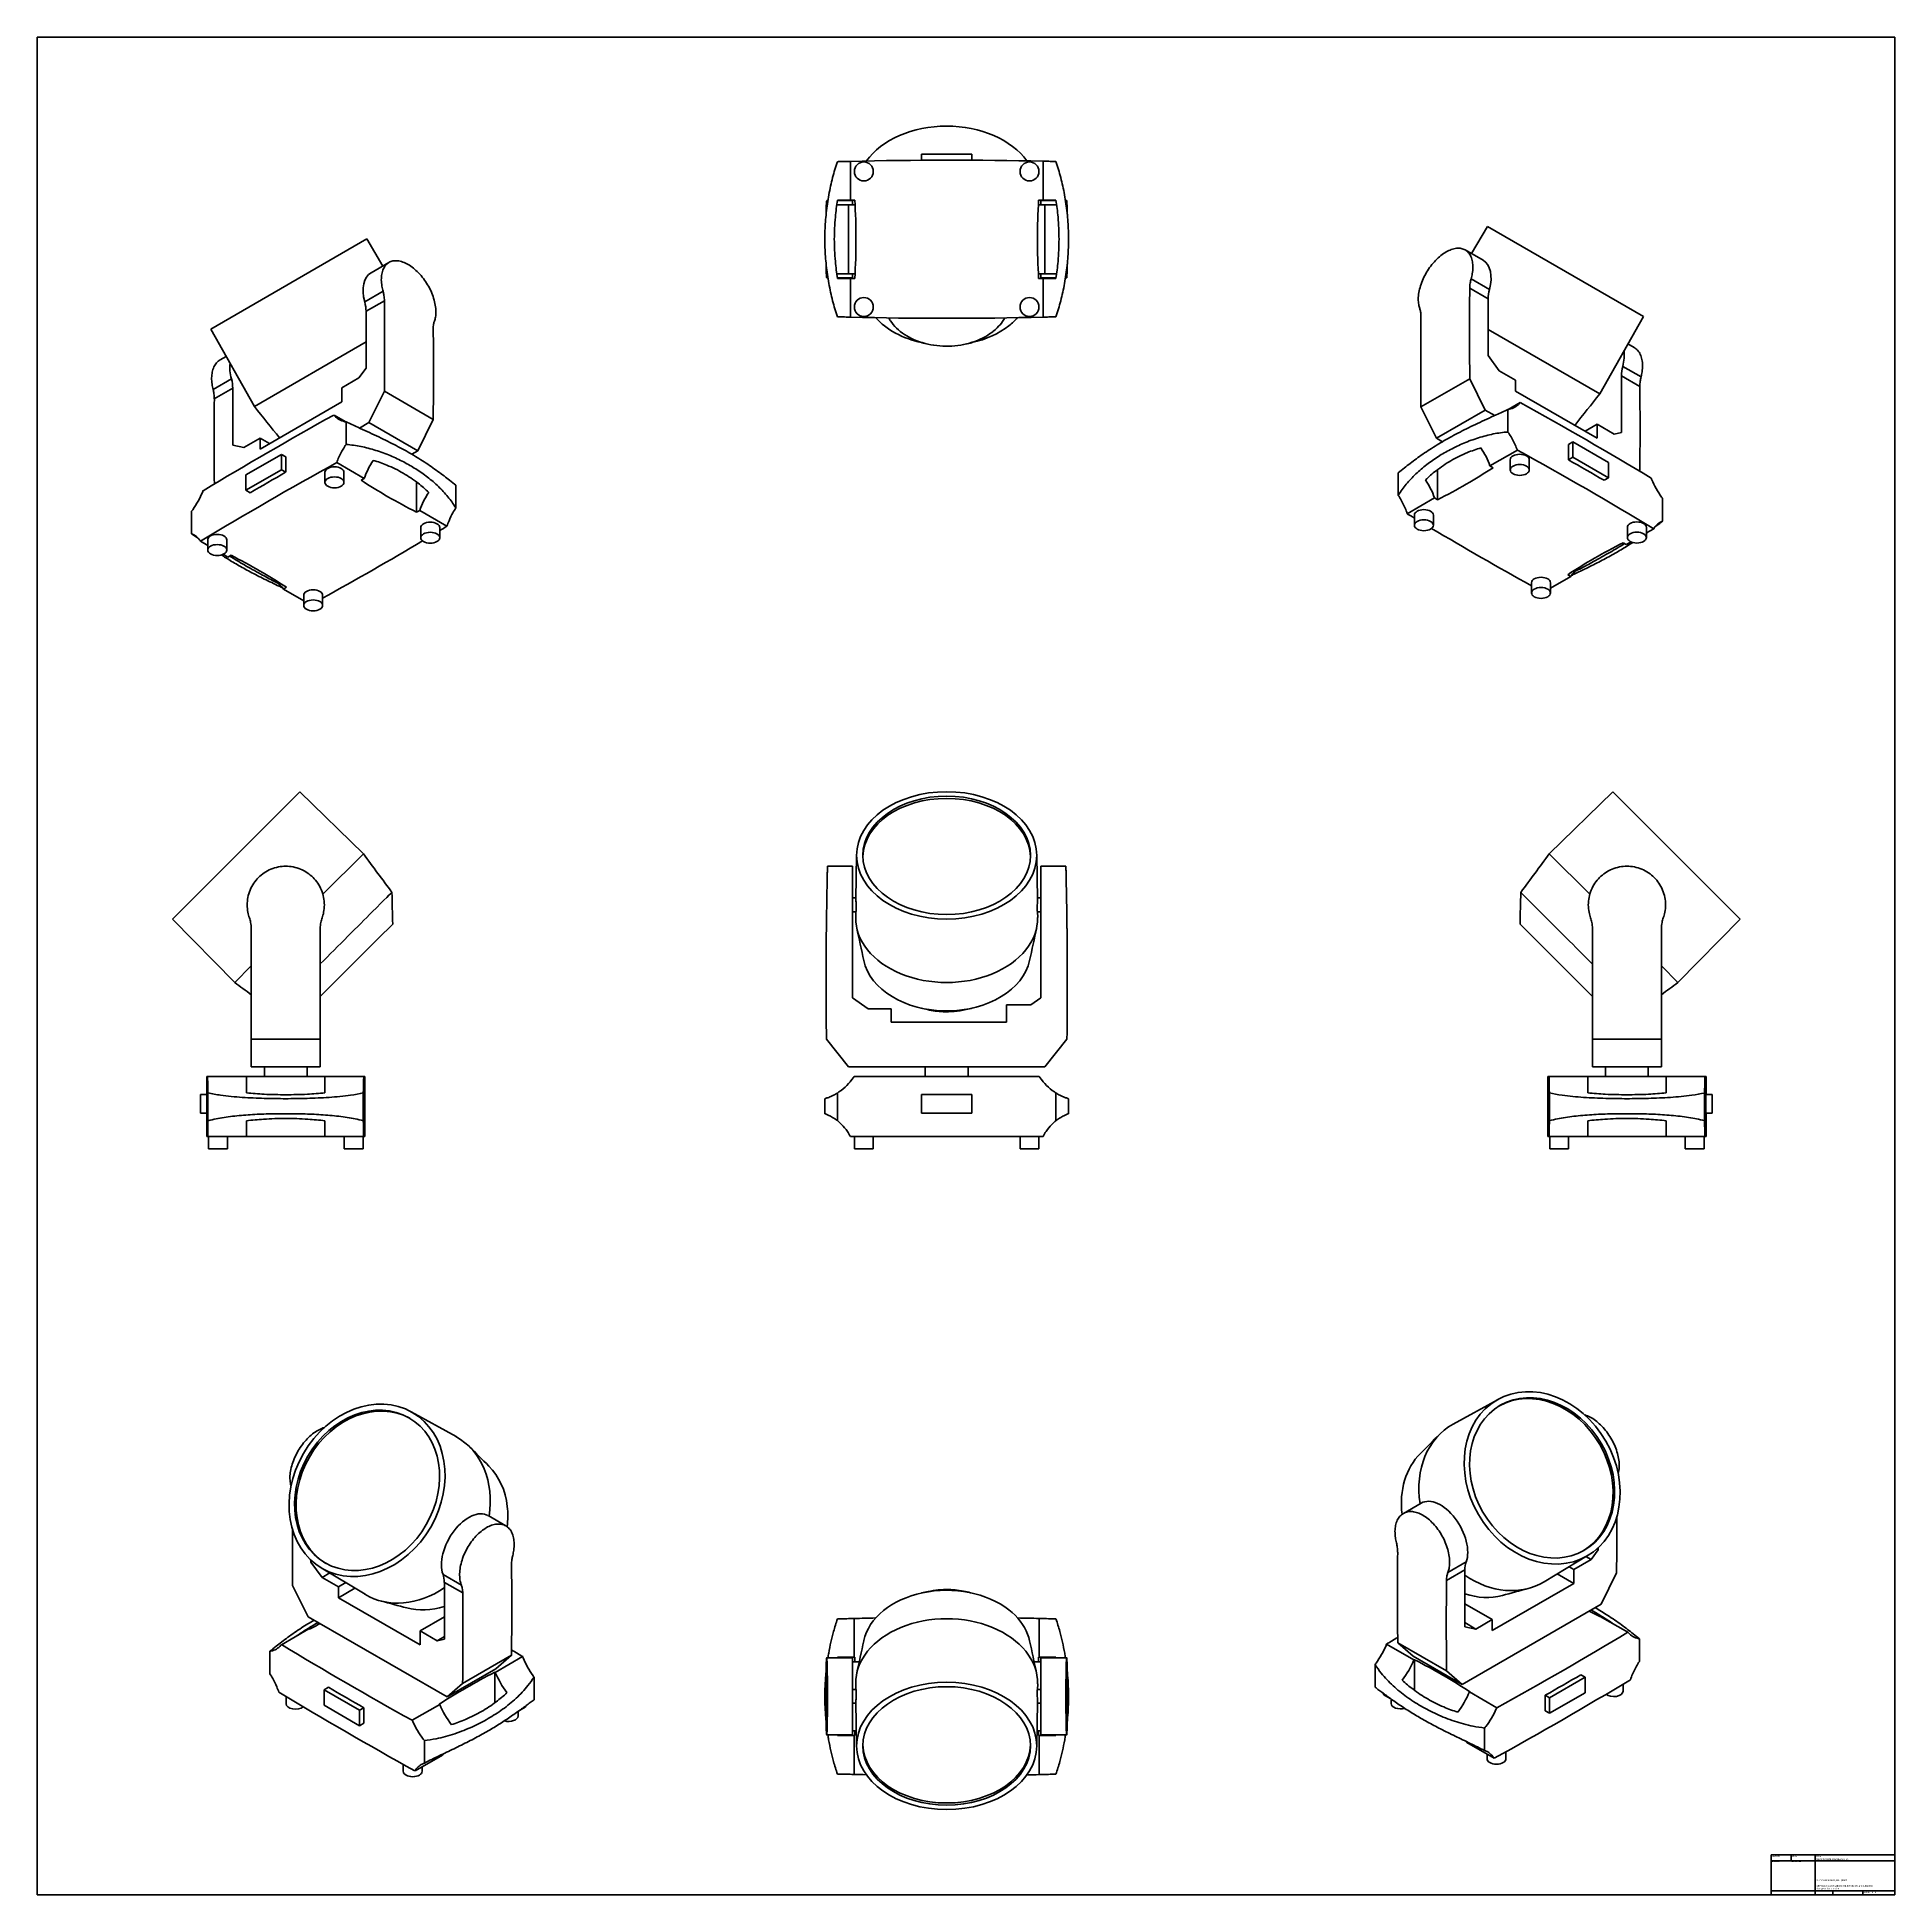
# Model space of a CAD drawing. Header units: millimetres. Extents: x 20 to 2980, y 20 to 2980.
import ezdxf
from ezdxf.enums import TextEntityAlignment as Align

# ---------------------------------------------------------------- set-up
doc = ezdxf.new("R2018")
doc.units = ezdxf.units.MM
for name, color, linetype, lineweight in [('Border (ANSI)', 7, 'Continuous', 70), ('Title (ANSI)', 7, 'Continuous', 50), ('Visible (ISO)', 7, 'Continuous', 50), ('Visible Narrow (ISO)', 7, 'Continuous', 35)]:
    doc.layers.add(name, color=color, linetype=linetype, lineweight=lineweight)
doc.styles.add('Note Text (ANSI)', font='tahoma.ttf')
doc.styles.add('Text Style38', font='tahoma.ttf')

# ---------------------------------------------------------------- blocks, each defined once
blk = doc.blocks.new('Borders Chauvet')
at = {"layer": 'Border (ANSI)'}
for p, q in [((20, 2980), (2980, 2980)), ((20, 20), (20, 2980)), ((2980, 2980), (2980, 20)), ((2980, 20), (20, 20))]:
    blk.add_line(p, q, dxfattribs=at)
blk = doc.blocks.new('Title Blocks Chauvet')
at = {"layer": 'Title (ANSI)'}
for p, q in [((414.9, 145.8), (218, 145.8)), ((218, 145.8), (218, 82.1)), ((249.5, 145.8), (249.5, 136.2)), ((414.9, 82.1), (414.9, 145.8)), ((218, 82.1), (414.9, 82.1))]:
    blk.add_line(p, q, dxfattribs=at)
at = {"layer": 'Title (ANSI)', "lineweight": 35}
for p, q in [((218, 136.2), (414.9, 136.2)), ((287.9, 82.1), (287.9, 145.8)), ((287.9, 88.5), (218, 88.5)), ((414.9, 88.5), (287.9, 88.5)), ((316.3, 88.5), (316.3, 82.1)), ((364.1, 88.5), (364.1, 82.1))]:
    blk.add_line(p, q, dxfattribs=at)
at = {"layer": 'Title (ANSI)', "style": 'Text Style38'}
for s, p in [('DRAWN', (218.8, 145)), ('DATE', (250.3, 145)), ('TITLE', (288.7, 145))]:
    blk.add_text(s, height=2.54, dxfattribs=at).set_placement(p, align=Align.TOP_LEFT)
at = {"layer": 'Title (ANSI)', "insert": (290, 106.9), "char_height": 2.54, "width": 96.447, "attachment_point": 1, "line_spacing_factor": 1.07956, "style": 'Note Text (ANSI)'}
blk.add_mtext('\\fCalibri|b0|i0;\\H2.5400;© Chauvet & Sons, LLC  (2020)\\P\\fCalibri|b0|i0;\\H2.5400;\\P\\fCalibri|b0|i0;\\H2.5400;All Product specifications and dimensions are subject to change without notice \\P', dxfattribs=at)
at = {"layer": 'Title (ANSI)', "insert": (364.9, 87.7), "char_height": 2.54, "attachment_point": 1, "style": 'Note Text (ANSI)'}
blk.add_mtext('\\fTahoma|b0|i0;\\H2.5400;SCALE', dxfattribs=at)
at = {"layer": 'Title (ANSI)', "lineweight": 30, "flags": 104}
for tag, p in [('AUTHOR', (218.8, 137)), ('CREATION_DATE', (250.3, 137.2))]:
    blk.add_attdef(tag, text='', height=3.17, dxfattribs=at).set_placement(p, align=Align.BOTTOM_LEFT)
for tag, height, p in [('TITLE', 3.17, (289.3, 140.3)), ('Initial_View_Scale', 2.54, (378.3, 87.7))]:
    blk.add_attdef(tag, text='', height=height, dxfattribs=at).set_placement(p, align=Align.TOP_LEFT)

msp = doc.modelspace()

# ---------------------------------------------------------------- linework, layer by layer
at = {"layer": 'Visible (ISO)'}
for p, q in [((1429.2, 2783.8), (1429.2, 2793.6)), ((1429.2, 2793.6), (1509.2, 2793.6)), ((1509.2, 2783.9), (1509.2, 2793.6)), ((1315.7, 2720.5), (1315.7, 2782.1)), ((1622.8, 2720.5), (1622.8, 2782.3)), ((1277.1, 2713), (1277.7, 2713)), ((1277.1, 2698.1), (1277.1, 2713)), ((1278.9, 2713), (1277.7, 2713)), ((1277.7, 2703.4), (1277.7, 2713)), ((1279.9, 2719.5), (1278.1, 2719.5)), ((1312.7, 2713), (1294.2, 2713)), ((1319, 2719.5), (1295.2, 2719.5)), ((1295.3, 2720.5), (1315.7, 2720.5)), ((1323.2, 2713), (1312.7, 2713)), ((1312.7, 2603), (1312.7, 2713)), ((1322.8, 2720.5), (1315.7, 2720.5)), ((1319, 2719.5), (1319, 2715.9)), ((1319, 2715.9), (1319, 2713)), ((1625.8, 2713), (1615.3, 2713)), ((1615.7, 2720.5), (1622.8, 2720.5)), ((1619.4, 2719.5), (1619.4, 2715.9)), ((1643.3, 2719.5), (1619.4, 2719.5)), ((1619.4, 2715.9), (1619.4, 2713)), ((1643.1, 2720.5), (1622.8, 2720.5)), ((1625.8, 2603), (1625.8, 2713)), ((1625.8, 2713), (1644.3, 2713)), ((1660.4, 2719.5), (1658.6, 2719.5)), ((1659.5, 2713), (1660.8, 2713)), ((1660.8, 2703.4), (1660.8, 2713)), ((1661.3, 2713), (1660.8, 2713)), ((1661.3, 2713), (1661.3, 2698.1)), ((2330.8, 2678.3), (2305.3, 2635.2)), ((2330.8, 2678.3), (2579.3, 2534.8)), ((296.7, 2514.9), (545.2, 2658.4)), ((545.2, 2658.4), (570.7, 2615.3)), ((2323.8, 2624.5), (2295.4, 2640.9)), ((580.6, 2621), (552.2, 2604.6)), ((1277.1, 2603), (1277.1, 2618.2)), ((1277.7, 2603), (1277.7, 2612.9)), ((1660.8, 2603), (1660.8, 2612.9)), ((1661.3, 2618.2), (1661.3, 2603)), ((1277.7, 2603), (1277.1, 2603)), ((1277.7, 2603), (1279, 2603)), ((1280, 2596.5), (1278.1, 2596.5)), ((1294.2, 2603), (1312.7, 2603)), ((1319, 2596.5), (1295.2, 2596.5)), ((1315.7, 2595.5), (1295.3, 2595.5)), ((1323.2, 2603), (1312.7, 2603)), ((1315.7, 2595.5), (1322.8, 2595.5)), ((1315.7, 2534), (1315.7, 2595.5)), ((1319, 2603), (1319, 2600.1)), ((1319, 2600.1), (1319, 2596.5)), ((1625.8, 2603), (1615.3, 2603)), ((1622.8, 2595.5), (1615.7, 2595.5)), ((1619.4, 2603), (1619.4, 2600.1)), ((1619.4, 2600.1), (1619.4, 2596.5)), ((1643.3, 2596.5), (1619.4, 2596.5)), ((1622.8, 2595.5), (1643.1, 2595.5)), ((1622.8, 2533.9), (1622.8, 2595.5)), ((1644.3, 2603), (1625.8, 2603)), ((1660.4, 2596.5), (1658.5, 2596.5)), ((1660.8, 2603), (1659.5, 2603)), ((1660.8, 2603), (1661.3, 2603)), ((2332, 2563.1), (2332, 2472.6)), ((544, 2543.2), (544, 2452.7)), ((2579.3, 2534.8), (2509.8, 2411.5)), ((296.7, 2514.9), (366.1, 2391.6)), ((366.1, 2391.6), (544, 2494.3)), ((2332, 2514.2), (2509.8, 2411.5)), ((2564.6, 2485.5), (2554.8, 2491.2)), ((321.2, 2471.3), (311.4, 2465.6)), ((2332, 2472.6), (2349.6, 2448.4)), ((532.6, 2437), (505.4, 2421.3)), ((544, 2452.7), (532.6, 2437)), ((2224.9, 2390.8), (2302.7, 2435.7)), ((2327.4, 2385.7), (2302.7, 2435.7)), ((2349.6, 2448.4), (2375.6, 2433.4)), ((2375.6, 2433.4), (2375.6, 2415.9)), ((2544.4, 2440.5), (2544.4, 2350)), ((331.6, 2420.6), (331.6, 2330.1)), ((375.3, 2323.7), (505.4, 2398.8)), ((505.4, 2421.3), (505.4, 2398.8)), ((548.6, 2365.8), (573.3, 2415.8)), ((651, 2370.9), (573.3, 2415.8)), ((2364, 2386.9), (2382.8, 2397.7)), ((2375.6, 2415.9), (2505.7, 2340.8)), ((511.8, 2367.1), (493, 2377.9)), ((651, 2370.9), (626.3, 2320.9)), ((2224.9, 2390.8), (2249.7, 2340.8)), ((2249.7, 2340.8), (2327.4, 2385.7)), ((2342.4, 2377.1), (2327.4, 2385.7)), ((2363.5, 2386.8), (2363.5, 2350.8)), ((349.3, 2326.2), (375.3, 2341.3)), ((375.3, 2341.3), (375.3, 2323.7)), ((390.4, 2332.5), (375.3, 2341.3)), ((512.3, 2331), (512.3, 2367)), ((548.6, 2365.8), (533.6, 2357.1)), ((626.3, 2320.9), (548.6, 2365.8)), ((2259.1, 2335.3), (2249.7, 2340.8)), ((2486.3, 2352), (2505.7, 2363.2)), ((2532.9, 2347.5), (2505.7, 2363.2)), ((2505.7, 2363.2), (2505.7, 2340.8)), ((2544.4, 2350), (2532.9, 2347.5)), ((331.6, 2330.1), (349.3, 2326.2)), ((409.1, 2315.2), (352.5, 2282.5)), ((416, 2311.2), (409.1, 2315.2)), ((409.1, 2290.7), (409.1, 2315.2)), ((416, 2311.2), (416, 2286.7)), ((626.3, 2320.9), (616.9, 2315.4)), ((2334.9, 2296.9), (2378.5, 2322.1)), ((2460, 2331.1), (2466.9, 2335.1)), ((2460, 2306.6), (2460, 2331.1)), ((2460, 2306.6), (2466.9, 2310.6)), ((2523.5, 2302.4), (2466.9, 2335.1)), ((2466.9, 2335.1), (2466.9, 2310.6)), ((2466.9, 2310.6), (2523.5, 2277.9)), ((352.5, 2258), (409.1, 2290.7)), ((352.5, 2282.5), (352.5, 2258)), ((416, 2286.7), (409.1, 2290.7)), ((478.6, 2286.7), (478.6, 2270.6)), ((541.1, 2277), (497.4, 2302.2)), ((508.8, 2286.7), (508.8, 2270.6)), ((2188.8, 2249.9), (2188.8, 2285.9)), ((2251.5, 2291.1), (2251.5, 2243)), ((2339.9, 2294), (2334.9, 2296.9)), ((2367.2, 2306.7), (2367.2, 2290.5)), ((2397.4, 2306.7), (2397.4, 2290.5)), ((2523.5, 2277.9), (2523.5, 2302.4)), ((359.5, 2254), (352.5, 2258)), ((536.1, 2274.1), (541.1, 2277)), ((624.5, 2271.2), (624.5, 2223.1)), ((687.2, 2266), (687.2, 2230)), ((2516.6, 2274), (2523.5, 2277.9)), ((266.1, 2224.6), (266.1, 2188.7)), ((629.5, 2225.9), (624.5, 2223.1)), ((673, 2200.8), (629.5, 2225.9)), ((2203, 2220.7), (2246.5, 2245.9)), ((2246.5, 2245.9), (2251.5, 2243)), ((2610, 2208.7), (2610, 2244.7)), ((631.3, 2182.4), (631.3, 2198.6)), ((661.5, 2182.4), (661.5, 2198.6)), ((2214.5, 2202.3), (2214.5, 2218.5)), ((2244.7, 2202.3), (2244.7, 2218.5)), ((2553.9, 2198.9), (2553.9, 2182.7)), ((2584.1, 2198.9), (2584.1, 2182.7)), ((2584.1, 2190), (2595.8, 2196.8)), ((291.9, 2170.1), (280.4, 2176.7)), ((291.9, 2179), (291.9, 2162.8)), ((322.1, 2179), (322.1, 2162.8)), ((2547, 2174.4), (2552.1, 2171.5)), ((2552.1, 2171.5), (2559.6, 2175.9)), ((323.9, 2151.6), (316.4, 2156)), ((329, 2154.5), (323.9, 2151.6)), ((2478, 2135.7), (2478, 2132.5)), ((398, 2115.8), (398, 2112.6)), ((412.3, 2100.6), (417.3, 2103.5)), ((2401.2, 2094.5), (2401.2, 2110.7)), ((2431.3, 2101.8), (2463.7, 2120.5)), ((2431.3, 2094.5), (2431.3, 2110.7)), ((2463.7, 2120.5), (2458.7, 2123.4)), ((444.7, 2081.9), (412.3, 2100.6)), ((444.7, 2074.6), (444.7, 2090.8)), ((474.8, 2074.6), (474.8, 2090.8)), ((235.8, 1574.8), (438.8, 1777.7)), ((438.8, 1777.7), (539.9, 1678.7)), ((2530.5, 1777.7), (2429.4, 1678.7)), ((2530.5, 1777.7), (2733.4, 1574.8)), ((475.3, 1614.2), (539.9, 1678.7)), ((1319, 1658.9), (1279.3, 1658.9)), ((1319, 1576.7), (1319, 1658.9)), ((1325.7, 1677.3), (1324.7, 1606.2)), ((1612.7, 1677.3), (1613.8, 1606.2)), ((1619.4, 1576.7), (1619.4, 1658.9)), ((1659.2, 1658.9), (1619.4, 1658.9)), ((2429.4, 1678.7), (2493.9, 1614.2)), ((1319, 1608.4), (1324.7, 1608.4)), ((1613.8, 1608.4), (1619.4, 1608.4)), ((235.8, 1574.8), (334.8, 1473.7)), ((1319, 1586.4), (1324.7, 1586.4)), ((1319, 1576.7), (1319, 1559.9)), ((1324.4, 1586.4), (1324.2, 1577.3)), ((1613.8, 1586.4), (1619.4, 1586.4)), ((1614.1, 1586.4), (1614.2, 1577.3)), ((1619.4, 1576.7), (1619.4, 1559.9)), ((2733.4, 1574.8), (2634.4, 1473.7)), ((361.1, 1559.9), (361.1, 1383.2)), ((471.1, 1383.2), (471.1, 1559.9)), ((563.4, 1543.9), (471.1, 1451.6)), ((586.5, 1566.9), (563.4, 1543.9)), ((1319, 1559.9), (1319, 1449.1)), ((1619.4, 1559.9), (1619.4, 1449.1)), ((2498.1, 1451.6), (2382.8, 1566.9)), ((2498.1, 1383.2), (2498.1, 1559.9)), ((2608.1, 1559.9), (2608.1, 1383.2)), ((334.8, 1473.7), (361.1, 1500)), ((2608.1, 1500), (2634.4, 1473.7)), ((1319, 1449.1), (1344, 1431.9)), ((1344, 1431.9), (1380.7, 1431.9)), ((1380.7, 1431.9), (1380.7, 1410.5)), ((1603.2, 1437.9), (1564.7, 1437.9)), ((1564.7, 1437.9), (1564.7, 1410.5)), ((1619.4, 1449.1), (1603.2, 1437.9)), ((1380.7, 1410.5), (1564.7, 1410.5)), ((471.1, 1383.2), (361.1, 1383.2)), ((361.1, 1339.4), (361.1, 1383.2)), ((471.1, 1383.2), (471.1, 1339.4)), ((1312.7, 1339.4), (1277.7, 1383.2)), ((1625.8, 1339.4), (1660.8, 1383.2)), ((2498.1, 1383.2), (2498.1, 1339.4)), ((2498.1, 1383.2), (2608.1, 1383.2)), ((2608.1, 1339.4), (2608.1, 1383.2)), ((471.1, 1339.4), (361.1, 1339.4)), ((382.1, 1339.4), (382.1, 1324.1)), ((450.1, 1339.4), (450.1, 1324.1)), ((1625.8, 1339.4), (1312.7, 1339.4)), ((1435.2, 1339.4), (1435.2, 1324.1)), ((1503.2, 1339.4), (1503.2, 1324.1)), ((2498.1, 1339.4), (2608.1, 1339.4)), ((2519.1, 1339.4), (2519.1, 1324.1)), ((2587.1, 1339.4), (2587.1, 1324.1)), ((290.1, 1324.1), (291.6, 1324.1)), ((290.1, 1295.4), (290.1, 1324.1)), ((353.6, 1324.1), (291.6, 1324.1)), ((478.6, 1324.1), (353.6, 1324.1)), ((353.6, 1324.1), (353.6, 1297.8)), ((540.3, 1324.1), (478.6, 1324.1)), ((478.6, 1297.8), (478.6, 1324.1)), ((540.3, 1324.1), (542.1, 1324.1)), ((542.1, 1324.1), (542.1, 1228.4)), ((1321.7, 1324.1), (1616.7, 1324.1)), ((2427.1, 1324.1), (2428.9, 1324.1)), ((2427.1, 1324.1), (2427.1, 1228.4)), ((2428.9, 1324.1), (2490.6, 1324.1)), ((2615.6, 1324.1), (2490.6, 1324.1)), ((2490.6, 1297.8), (2490.6, 1324.1)), ((2615.6, 1324.1), (2677.4, 1324.1)), ((2615.6, 1324.1), (2615.6, 1297.8)), ((2677.4, 1324.1), (2679.1, 1324.1)), ((2679.1, 1295.4), (2679.1, 1324.1)), ((290.2, 1295.4), (280.5, 1295.4)), ((280.5, 1265.4), (280.5, 1295.4)), ((290.2, 1295.4), (290.2, 1265.4)), ((292.2, 1253.5), (292.2, 1297.7)), ((539.6, 1297.7), (539.6, 1253.6)), ((1275.1, 1264.7), (1275.1, 1288.6)), ((1295, 1297.6), (1295, 1253.6)), ((1509.2, 1295.4), (1429.2, 1295.4)), ((1429.2, 1295.4), (1429.2, 1265.4)), ((1509.2, 1265.4), (1509.2, 1295.4)), ((1643.4, 1253.5), (1643.4, 1297.7)), ((1663.4, 1288.6), (1663.4, 1264.7)), ((2429.7, 1253.6), (2429.7, 1297.7)), ((2676.7, 1297.6), (2676.7, 1253.6)), ((2678.9, 1295.4), (2688.7, 1295.4)), ((2678.9, 1265.4), (2678.9, 1295.4)), ((2688.7, 1295.4), (2688.7, 1265.4)), ((290.2, 1265.4), (280.5, 1265.4)), ((290.1, 1228.4), (290.1, 1265.4)), ((353.6, 1253.3), (353.6, 1228.4)), ((478.6, 1228.4), (478.6, 1253.3)), ((1429.2, 1265.4), (1509.2, 1265.4)), ((2490.6, 1228.4), (2490.6, 1253.3)), ((2615.6, 1253.3), (2615.6, 1228.4)), ((2678.9, 1265.4), (2688.7, 1265.4)), ((2679.1, 1228.4), (2679.1, 1265.4)), ((291.8, 1228.4), (290.1, 1228.4)), ((353.6, 1228.4), (291.8, 1228.4)), ((293, 1228.4), (293, 1208.6)), ((323.2, 1228.4), (323.2, 1208.6)), ((478.6, 1228.4), (353.6, 1228.4)), ((540.2, 1228.4), (478.6, 1228.4)), ((509, 1208.6), (509, 1228.4)), ((539.2, 1208.6), (539.2, 1228.4)), ((540.2, 1228.4), (542.1, 1228.4)), ((1622.8, 1228.4), (1315.7, 1228.4)), ((1322.2, 1228.4), (1322.2, 1208.6)), ((1352.3, 1228.4), (1352.3, 1208.6)), ((1586.2, 1228.4), (1586.2, 1208.6)), ((1616.3, 1228.4), (1616.3, 1208.6)), ((2427.1, 1228.4), (2429.1, 1228.4)), ((2429.1, 1228.4), (2490.6, 1228.4)), ((2430, 1208.6), (2430, 1228.4)), ((2460.2, 1208.6), (2460.2, 1228.4)), ((2490.6, 1228.4), (2615.6, 1228.4)), ((2615.6, 1228.4), (2677.2, 1228.4)), ((2646, 1228.4), (2646, 1208.6)), ((2676.2, 1228.4), (2676.2, 1208.6)), ((2679.1, 1228.4), (2677.2, 1228.4)), ((293, 1208.6), (323.2, 1208.6)), ((539.2, 1208.6), (509, 1208.6)), ((1322.2, 1208.6), (1352.3, 1208.6)), ((1586.2, 1208.6), (1616.3, 1208.6)), ((2460.2, 1208.6), (2430, 1208.6)), ((2646, 1208.6), (2676.2, 1208.6)), ((2347.8, 809.5), (2276.3, 770)), ((615.9, 789.6), (687.4, 750.1)), ((766.8, 607.9), (738.4, 624.2)), ((2225.3, 644.2), (2196.9, 627.8)), ((2507.3, 570), (2495.9, 554.2)), ((2505.2, 571.2), (2507.3, 570)), ((2507.3, 573.2), (2507.3, 570)), ((456.3, 553.3), (456.3, 550)), ((458.5, 551.3), (456.3, 550)), ((456.3, 550), (474, 525.9)), ((472.4, 541.1), (542.4, 499)), ((486.1, 532.9), (474, 525.9)), ((2294.9, 537.8), (2294.9, 447.3)), ((2491.2, 561), (2421.3, 518.9)), ((2461.1, 542.9), (2468.6, 538.5)), ((2495.9, 554.2), (2468.6, 538.5)), ((2468.6, 538.5), (2468.6, 516.1)), ((2487.7, 558.9), (2495.9, 554.2)), ((2511.8, 483), (2536.6, 533)), ((451.8, 463.1), (427.1, 513.1)), ((474, 525.9), (500, 510.9)), ((511.6, 517.5), (500, 510.9)), ((500, 510.9), (500, 493.3)), ((526.4, 508.6), (500, 493.3)), ((668.8, 517.9), (668.8, 427.4)), ((2315.4, 517.4), (2315.4, 517.4)), ((2338.5, 441), (2468.6, 516.1)), ((2442.1, 531.4), (2468.6, 516.1)), ((500, 493.3), (630.1, 418.2)), ((648.3, 497.5), (648.3, 497.5)), ((2511.8, 483), (2290.4, 355.2)), ((2294.9, 483.7), (2338.5, 458.5)), ((673.3, 335.3), (451.8, 463.1)), ((668.8, 463), (630.1, 440.6)), ((1321.7, 460.3), (1321.7, 398.7)), ((1616.7, 460.4), (1616.7, 398.7)), ((2294.9, 453.7), (2312.5, 443.5)), ((2294.9, 447.3), (2312.5, 443.5)), ((2312.5, 443.5), (2338.5, 458.5)), ((2338.5, 458.5), (2338.5, 441)), ((2510, 463.3), (2510.7, 463.7)), ((2510.7, 463.7), (2554.6, 438.4)), ((452.9, 443.8), (409.3, 418.6)), ((452.9, 443.8), (453.7, 443.4)), ((657.3, 424.9), (630.1, 440.6)), ((630.1, 440.6), (630.1, 418.2)), ((668.8, 431.5), (657.3, 424.9)), ((668.8, 427.4), (657.3, 424.9)), ((2170.1, 419.5), (2213.7, 394.3)), ((2187.9, 421.6), (2212.6, 400.1)), ((2187.9, 421.6), (2265.7, 376.7)), ((2573, 391.9), (2573, 428)), ((390.8, 408.2), (390.8, 372.3)), ((775.8, 401.7), (698, 356.8)), ((793.6, 399.6), (749.9, 374.4)), ((775.8, 401.7), (751, 380.2)), ((1277.1, 391.2), (1277.6, 391.2)), ((1277.1, 391.2), (1277.1, 281.2)), ((1319, 397.7), (1278.1, 397.7)), ((1295.3, 398.7), (1321.7, 398.7)), ((1319, 397.7), (1319, 274.7)), ((1329.8, 391.2), (1319, 391.2)), ((1322.8, 398.7), (1321.7, 398.7)), ((1332.3, 391.2), (1332.3, 391.2)), ((1608.6, 391.2), (1619.4, 391.2)), ((1616.7, 398.7), (1615.7, 398.7)), ((1643.1, 398.7), (1616.7, 398.7)), ((1619.4, 397.7), (1619.4, 274.7)), ((1660.4, 397.7), (1619.4, 397.7)), ((1661.3, 391.2), (1660.9, 391.2)), ((1661.3, 281.2), (1661.3, 391.2)), ((2151.8, 350.7), (2151.8, 386.7)), ((2212.6, 400.1), (2290.4, 355.2)), ((2214.5, 394.7), (2213.7, 394.3)), ((2214.5, 394.7), (2214.5, 345.9)), ((751, 380.2), (673.3, 335.3)), ((673.3, 335.3), (698, 356.8)), ((749.9, 374.4), (749.2, 374.8)), ((749.2, 374.8), (749.2, 326)), ((811.9, 366.9), (811.9, 330.9)), ((1324.4, 347.2), (1324.2, 356.3)), ((1614.1, 347.2), (1614.2, 356.3)), ((2290.4, 355.2), (2265.7, 376.7)), ((2486.4, 366.6), (2429.8, 333.9)), ((2479.5, 370.6), (2486.4, 366.6)), ((2486.4, 342.1), (2486.4, 366.6)), ((2547, 355.8), (2547, 344.6)), ((416.7, 336), (416.7, 324.6)), ((484.2, 350.7), (477.3, 346.7)), ((533.8, 314), (477.3, 346.7)), ((477.3, 346.7), (477.3, 322.2)), ((1319, 347.2), (1324.7, 347.2)), ((1325.7, 256.2), (1324.7, 327.4)), ((1612.7, 256.2), (1613.8, 327.4)), ((1613.8, 347.2), (1619.4, 347.2)), ((2165.9, 338.9), (2176, 333.1)), ((2177.4, 325), (2177.4, 332)), ((2302.1, 343.3), (2302.8, 343.7)), ((2302.1, 343.3), (2345.8, 318.1)), ((2422.9, 337.9), (2429.8, 333.9)), ((2422.9, 313.4), (2422.9, 337.9)), ((2429.8, 309.4), (2486.4, 342.1)), ((2429.8, 333.9), (2429.8, 309.4)), ((477.3, 322.2), (533.8, 289.5)), ((540.7, 318), (533.8, 314)), ((533.8, 289.5), (533.8, 314)), ((540.7, 318), (540.7, 293.5)), ((661.5, 323.4), (617.7, 298.1)), ((660.8, 323.8), (661.5, 323.4)), ((786.2, 305), (786.2, 312.1)), ((797.7, 319), (787.7, 313.1)), ((1319, 325.2), (1324.7, 325.2)), ((1613.8, 325.2), (1619.4, 325.2)), ((2422.9, 313.4), (2429.8, 309.4)), ((540.7, 293.5), (533.8, 289.5)), ((1277.6, 281.2), (1277.1, 281.2)), ((1319, 274.7), (1278.1, 274.7)), ((1321.7, 273.7), (1295.3, 273.7)), ((1319, 281.2), (1325.4, 281.2)), ((1321.7, 273.7), (1322.8, 273.7)), ((1321.7, 273.7), (1321.7, 211.9)), ((1619.4, 281.2), (1613.1, 281.2)), ((1615.7, 273.7), (1616.7, 273.7)), ((1616.7, 273.7), (1616.7, 211.6)), ((1616.7, 273.7), (1643.1, 273.7)), ((1660.4, 274.7), (1619.4, 274.7)), ((1660.9, 281.2), (1661.3, 281.2)), ((2326.4, 285.8), (2326.4, 249.9)), ((665.8, 242.8), (622.1, 217.5)), ((637, 229.9), (637, 265.9)), ((2297.8, 262.7), (2341.4, 237.6)), ((2330.2, 244), (2330.2, 236.8)), ((2360.3, 248), (2360.3, 236.8)), ((603.3, 228), (603.3, 216.9)), ((633.5, 224.1), (633.5, 216.9))]:
    msp.add_line(p, q, dxfattribs=at)
for centre in [(1337.2, 2766), (1601.2, 2766), (1337.2, 2550), (1601.2, 2550)]:
    msp.add_circle(centre, 15.1, dxfattribs=at)
for centre, radius, start, end in [((1474.6, -3993), 6777, 88.7473, 91.34428), ((338.3, 2658), 986.4, 356.3673, 3.6327), ((2600.2, 2658), 986.4, 176.3673, 183.6327), ((1469.9, 8580.4), 6048.4, 268.53852, 271.44838), ((8841.3, 1476.9), 7564.2, 179.37153, 180.71002), ((-5902.8, 1476.9), 7564.2, 359.28998, 0.62847), ((1469.9, -5586.2), 6048.4, 91.07877, 91.40395), ((1469.9, -5586.2), 6048.4, 88.60915, 88.93515), ((338.3, 336.2), 986.4, 3.1963, 3.6327), ((2600.2, 336.2), 986.4, 176.3673, 176.8037), ((338.3, 336.2), 986.4, 356.3673, 356.8037), ((2600.2, 336.2), 986.4, 183.1963, 183.6327), ((1474.6, 6987.1), 6777, 268.70707, 268.87178), ((1474.6, 6987.1), 6777, 271.03539, 271.20135)]:
    msp.add_arc(centre, radius, start, end, dxfattribs=at)
for centre, major_axis, ratio, start_param, end_param in [((1469.2, 2736.8), (-143.5, 0), 0.707107, 3.612602, 5.814468), ((2293.1, 2571.3), (30.8, 53.3), 0.57735, 5.154651, 6.283185), ((582.9, 2551.4), (-30.8, 53.3), 0.57735, 0, 1.128535), ((7651, -575.6), (-3782.1, 6550.8), 0.57735, 0.774429, 0.79779), ((2367.3, 2583.5), (-25, -43.3), 0.57735, 5.154651, 5.497787), ((508.7, 2563.6), (25, -43.3), 0.57735, 0.785398, 1.128535), ((-4775, -595.5), (3782.1, 6550.8), 0.57735, 5.485395, 5.508756), ((1469.2, 2583.4), (133.6, 0.1), 0.707449, 3.701728, 4.407639), ((1469.2, 2583.4), (133.6, 0.1), 0.707449, 5.018635, 5.548089), ((1469.2, 2583.4), (133.6, 0.1), 0.707449, 5.548089, 5.720958), ((7573.2, -620.5), (3782.1, -6550.8), 0.57735, 3.916022, 3.939383), ((-4697.2, -640.4), (-3782.1, -6550.8), 0.57735, 2.343802, 2.367163), ((370.5, 2428.7), (30.7, -53.3), 0.57735, 3.792919, 4.270127), ((2505.5, 2448.6), (-30.7, -53.3), 0.57735, 2.013058, 2.490266), ((296.3, 2441), (25, -43.3), 0.57735, 0.785398, 1.128535), ((2579.7, 2460.9), (-25, -43.3), 0.57735, 5.154651, 5.497787), ((5650.7, 5423.8), (3782.1, 6550.8), 0.57735, 2.345226, 2.367175), ((-2299.8, -430.7), (-6777, 0), 0.57735, 3.906023, 3.949557), ((-2774.7, 5443.7), (-3782.1, 6550.8), 0.57735, 3.916036, 3.93796), ((5183.5, -446.2), (-6777, 0), 0.57735, 5.47682, 5.520353), ((2288.1, 2296.8), (37, -64.1), 0.57735, 1.250459, 1.688519), ((2382.3, 2306.7), (-15.1, 0), 0.57735, 3.141593, 6.283185), ((-2299.8, -508.8), (6777, 0), 0.57735, 0.763534, 0.80886), ((5183.5, -524.3), (6777, 0), 0.57735, 2.334331, 2.379657), ((5183.5, -494.1), (-6777, 0), 0.57735, 5.492684, 5.504489), ((493.7, 2286.7), (-15.1, 0), 0.57735, 3.141593, 6.283185), ((587.9, 2276.9), (-37, -64.1), 0.57735, 4.594666, 5.032726), ((1599.6, 2670.4), (986.4, 0), 0.57735, 5.434385, 5.561189), ((-2299.8, -478.6), (-6777, 0), 0.57735, 3.921887, 3.933692), ((1276.4, 2650.5), (-986.4, 0), 0.57735, 0.721996, 0.8488), ((676.3, 2225.9), (37, 64.1), 0.57735, 1.453073, 1.891134), ((2199.7, 2245.8), (-37, 64.1), 0.57735, 4.392052, 4.830112), ((6587.5, 4626.2), (6048.4, 0), 0.57735, 3.901483, 3.904238), ((2229.6, 2218.5), (-15.1, 0), 0.57735, 3.141593, 6.283185), ((646.4, 2198.6), (-15.1, 0), 0.57735, 3.141593, 6.283185), ((-3710.6, 4606.9), (6048.4, 0), 0.57735, 5.520306, 5.523066), ((6587.5, 4626.2), (6048.4, 0), 0.57735, 3.910782, 3.947929), ((2569, 2198.9), (-15.1, 0), 0.57735, 3.141593, 6.283185), ((307, 2179), (-15.1, 0), 0.57735, 3.141593, 6.283185), ((-3710.6, 4606.9), (6048.4, 0), 0.57735, 5.476625, 5.513766), ((3199, 1747), (986.4, 0), 0.57735, 2.292792, 2.419597), ((-323, 1727.1), (-986.4, 0), 0.57735, 3.863589, 3.990393), ((2510.4, 2066.4), (-37, 64.1), 0.57735, 6.165462, 6.603523), ((365.6, 2046.5), (37, 64.1), 0.57735, 5.962848, 6.400908), ((2416.2, 2110.7), (-15.1, 0), 0.57735, 3.141593, 6.283185), ((459.8, 2090.8), (-15.1, 0), 0.57735, 3.141593, 6.283185), ((1469.2, 1672.7), (-133.5, 0), 0.707107, 3.16032, 6.264458), ((490.7, 1522.8), (94.5, 94.4), 0.000437, 6.282676, 7.119323), ((2478.5, 1522.8), (-94.5, 94.4), 0.000437, 0.000152, 1.780166), ((490.7, 1522.8), (-94.5, -94.4), 0.000437, 3.97773, 4.449789), ((1469.2, 1576.2), (145, 0), 0.707107, 3.130992, 6.293786), ((490.7, 1522.8), (-94.5, -94.4), 0.000437, 4.44979, 4.920885), ((1469.2, 1522.8), (133.6, 0.1), 0.706764, 3.291835, 6.131499), ((548.2, 663), (-66.8, -115.6), 0.816497, 3.154835, 6.269943), ((2415.5, 683), (-66.8, 115.6), 0.816497, 3.154835, 6.269943), ((2347.2, 643.6), (-72.5, 125.6), 0.816497, 6.268193, 7.415972), ((616.4, 623.6), (72.5, 125.6), 0.816497, 5.150399, 6.298178), ((2309.5, 621.8), (-66.9, 115.7), 0.816749, 0.213704, 1.093097), ((654.2, 601.8), (66.9, 115.7), 0.816244, 5.447732, 6.069689), ((2256, 590.9), (-30.7, 53.3), 0.57735, 3.583854, 6.283185), ((707.6, 571), (30.7, 53.3), 0.57735, 0, 2.699331), ((654.2, 601.8), (-66.9, -115.7), 0.816244, 2.048555, 2.306139), ((-2811.7, -2478.3), (3782.1, 6550.8), 0.57735, 5.485395, 5.499829), ((5775.4, -2498.2), (-3782.1, 6550.8), 0.57735, 0.783357, 0.79779), ((7536.2, 3585.9), (-3782.1, -6550.8), 0.57735, 5.486818, 5.510179), ((-4572.5, 3566), (3782.1, -6550.8), 0.57735, 0.773006, 0.796367), ((2330.3, 517.4), (25, -43.3), 0.57735, 3.583854, 3.926991), ((616.4, 623.6), (-72.5, -125.6), 0.816497, 6.268193, 7.328389), ((633.4, 497.5), (-25, -43.3), 0.57735, 2.356194, 2.699331), ((1469.2, 410.8), (-133.6, 0.1), 0.707449, 3.876689, 6.132397), ((7614, 3541), (3782.1, 6550.8), 0.57735, 2.345226, 2.368587), ((2347.2, 643.6), (72.5, -125.6), 0.816497, 5.237982, 6.298178), ((654.2, 601.8), (-66.9, -115.7), 0.816244, 0.215424, 0.742686), ((-4650.3, 3521.1), (-3782.1, 6550.8), 0.57735, 3.914599, 3.93796), ((1469.2, 410.8), (133.6, -0.1), 0.707449, 0.263037, 0.735097), ((2309.5, 621.8), (66.9, -115.7), 0.816749, 5.540842, 6.067611), ((-198.2, 870.8), (986.4, 0), 0.57735, 5.434385, 5.457572), ((1469.2, 357.4), (-145, 0), 0.707107, 3.130992, 6.293786), ((3161.9, 890.7), (986.4, 0), 0.57735, 3.967206, 3.990393), ((2561.3, 530.1), (-42.4, -73.4), 0.57735, 0.218812, 0.22415), ((5308.2, 3122.2), (-6777, 0), 0.57735, 0.762832, 0.806366), ((402.4, 510.1), (42.4, -73.4), 0.57735, 6.059035, 6.064373), ((1469.2, 410.8), (133.6, -0.1), 0.707449, 0.151698, 0.263037), ((6550.5, -1988.5), (6048.4, 0), 0.57735, 2.376468, 2.380698), ((-2336.9, 3146.5), (-6777, 0), 0.57735, 2.333629, 2.377162), ((-3585.8, -2009), (6048.4, 0), 0.57735, 0.761123, 0.765358), ((2163.2, 402.3), (42.4, 73.4), 0.57735, 4.488239, 4.931201), ((1562.5, -32.7), (-986.4, 0), 0.57735, 3.863589, 3.990393), ((1401.1, -52.6), (-986.4, 0), 0.57735, 5.434385, 5.561189), ((800.5, 382.4), (-42.4, 73.4), 0.57735, 1.351984, 1.794947), ((-2336.9, 3068.4), (6777, 0), 0.57735, 5.474325, 5.519651), ((-2336.9, 3123.1), (6777, 0), 0.57735, 5.491086, 5.502891), ((5308.2, 3044.1), (6777, 0), 0.57735, 3.903529, 3.948855), ((5308.2, 3098.8), (6777, 0), 0.57735, 3.920289, 3.932094), ((2251.6, 351.2), (-42.4, -73.4), 0.57735, 1.346646, 1.789609), ((2531.9, 344.6), (15.1, 0), 0.57735, 3.764709, 6.283185), ((431.7, 324.6), (-15.1, 0), 0.57735, 0, 2.52896), ((712.1, 331.3), (42.4, -73.4), 0.57735, 4.493577, 4.936539), ((771.1, 305), (15.1, 0), 0.57735, 4.259018, 6.283185), ((2192.5, 325), (-15.1, 0), 0.57735, 0, 2.024168), ((712.6, 188.7), (-37, 64.1), 0.57735, 0.274539, 0.320337), ((1469.2, 260.8), (133.5, 0), 0.707107, 3.16032, 6.264458), ((2251.1, 208.6), (37, 64.1), 0.57735, 5.962848, 6.008646), ((618.4, 216.9), (15.1, 0), 0.57735, 3.141593, 6.283185), ((2345.3, 236.8), (15.1, 0), 0.57735, 3.141593, 6.283185)]:
    msp.add_ellipse(centre, major_axis=major_axis, ratio=ratio, start_param=start_param, end_param=end_param, dxfattribs=at)
for centre, major_axis, ratio in [((493.7, 2270.6), (-15.1, 0), 0.57735), ((2382.3, 2290.5), (15.1, 0), 0.57735), ((646.4, 2182.4), (15.1, 0), 0.57735), ((2229.6, 2202.3), (-15.1, 0), 0.57735), ((2569, 2182.7), (15.1, 0), 0.57735), ((307, 2162.8), (-15.1, 0), 0.57735), ((2416.2, 2094.5), (-15.1, 0), 0.57735), ((459.8, 2074.6), (15.1, 0), 0.57735), ((1469.2, 1676.3), (-143.5, 0), 0.707107), ((1469.2, 1676.3), (-133.5, 0), 0.707107), ((2418, 684.4), (-71.7, 124.3), 0.816497), ((2418, 684.4), (-66.7, 115.6), 0.816497), ((545.7, 664.5), (71.7, 124.3), 0.816497), ((545.7, 664.5), (66.7, 115.6), 0.816497), ((1469.2, 257.3), (-143.5, 0), 0.707107), ((1469.2, 257.3), (-133.5, 0), 0.707107)]:
    msp.add_ellipse(centre, major_axis=major_axis, ratio=ratio, dxfattribs=at)
for points, knots in [([(1295, 2781.6), (1293.6, 2777.4), (1292.3, 2773.2), (1288.6, 2760.7), (1286.3, 2751.9), (1282.3, 2733.5), (1280.5, 2724), (1277.8, 2704.9), (1276.7, 2695.2), (1275.4, 2676.3), (1275.1, 2667), (1275.1, 2649.3), (1275.4, 2640), (1276.7, 2621.1), (1277.8, 2611.4), (1280.5, 2592.3), (1282.3, 2582.8), (1286.3, 2564.4), (1288.6, 2555.5), (1292.3, 2543), (1293.6, 2538.8), (1295.1, 2534.5)], [7.325159, 7.325159, 7.325159, 7.325159, 8.634694, 8.634694, 11.294445, 11.294445, 13.954195, 13.954195, 16.613946, 16.613946, 19.273697, 19.273697, 21.933447, 21.933447, 24.593198, 24.593198, 27.252948, 27.252948, 29.912699, 29.912699, 31.240699, 31.240699, 31.240699, 31.240699]), ([(1315.7, 2782.1), (1314.3, 2782.1), (1312.7, 2782), (1308.2, 2781.9), (1305.1, 2781.8), (1299.7, 2781.7), (1297.4, 2781.6), (1295, 2781.6)], [25.595497, 25.595497, 25.595497, 25.595497, 26.484903, 26.484903, 27.878585, 27.878585, 28.776406, 28.776406, 28.776406, 28.776406]), ([(1622.8, 2782.3), (1624.2, 2782.3), (1625.8, 2782.3), (1630.3, 2782.2), (1633.3, 2782.1), (1638.7, 2782), (1641, 2781.9), (1643.4, 2781.9)], [-19.011671, -19.011671, -19.011671, -19.011671, -18.122626, -18.122626, -16.729075, -16.729075, -15.842226, -15.842226, -15.842226, -15.842226]), ([(1643.4, 2781.9), (1644.8, 2777.6), (1646.1, 2773.3), (1649.8, 2760.7), (1652.2, 2751.9), (1656.2, 2733.5), (1657.9, 2724), (1660.7, 2704.9), (1661.7, 2695.2), (1663.1, 2676.3), (1663.4, 2667), (1663.4, 2649.3), (1663.1, 2640), (1661.7, 2621.1), (1660.7, 2611.4), (1657.9, 2592.3), (1656.2, 2582.8), (1652.2, 2564.4), (1649.8, 2555.5), (1646.1, 2543), (1644.8, 2538.7), (1643.4, 2534.5)], [-31.251474, -31.251474, -31.251474, -31.251474, -29.912699, -29.912699, -27.252948, -27.252948, -24.593198, -24.593198, -21.933447, -21.933447, -19.273697, -19.273697, -16.613946, -16.613946, -13.954195, -13.954195, -11.294445, -11.294445, -8.634694, -8.634694, -7.302508, -7.302508, -7.302508, -7.302508]), ([(1277.6, 2713), (1277.6, 2713), (1277.6, 2713.3), (1277.7, 2714.4), (1277.7, 2715), (1277.8, 2715.9)], [7.533868, 7.533868, 7.533868, 7.533868, 8.475673, 8.475673, 9.184038, 9.184038, 9.184038, 9.184038]), ([(1277.8, 2715.9), (1277.8, 2716.9), (1277.9, 2717.7), (1278, 2719.1), (1278, 2719.5), (1278.1, 2719.5)], [-29.831401, -29.831401, -29.831401, -29.831401, -28.960043, -28.960043, -27.801629, -27.801629, -27.801629, -27.801629]), ([(1295.3, 2595.5), (1293.9, 2604.5), (1292.7, 2613.6), (1290.8, 2634.7), (1290.2, 2646.6), (1290.2, 2669.4), (1290.8, 2681.3), (1292.7, 2702.4), (1293.9, 2711.5), (1295.3, 2720.5)], [7.677417, 7.677417, 7.677417, 7.677417, 10.265548, 10.265548, 13.687397, 13.687397, 17.113439, 17.113439, 19.697972, 19.697972, 19.697972, 19.697972]), ([(1643.1, 2595.5), (1644.6, 2604.5), (1645.8, 2613.6), (1647.7, 2634.7), (1648.2, 2646.6), (1648.2, 2669.4), (1647.7, 2681.4), (1645.8, 2702.4), (1644.6, 2711.5), (1643.1, 2720.5)], [-19.749741, -19.749741, -19.749741, -19.749741, -17.162691, -17.162691, -13.739582, -13.739582, -10.304687, -10.304687, -7.727747, -7.727747, -7.727747, -7.727747]), ([(1660.7, 2715.9), (1660.7, 2716.9), (1660.6, 2717.7), (1660.5, 2719.1), (1660.5, 2719.5), (1660.4, 2719.5)], [25.771346, 25.771346, 25.771346, 25.771346, 26.642704, 26.642704, 27.801117, 27.801117, 27.801117, 27.801117]), ([(1660.9, 2713), (1660.9, 2713), (1660.8, 2713.3), (1660.8, 2714.4), (1660.7, 2715), (1660.7, 2715.9)], [-7.534101, -7.534101, -7.534101, -7.534101, -6.592295, -6.592295, -5.88393, -5.88393, -5.88393, -5.88393]), ([(2304.8, 2594.9), (2305.6, 2597.7), (2306.2, 2600.4), (2307.2, 2606.6), (2307.6, 2610), (2307.6, 2616.2), (2307.4, 2619.3), (2306.4, 2625.1), (2305.6, 2627.8), (2303.5, 2632.7), (2302.2, 2634.8), (2299.1, 2638.4), (2297.3, 2639.8), (2293.5, 2642), (2291.4, 2642.8), (2286.7, 2643.7), (2284.2, 2643.8), (2278.9, 2643.3), (2276.1, 2642.6), (2270.5, 2640.6), (2267.7, 2639.3), (2262.2, 2636.1), (2259.4, 2634.2), (2253.8, 2629.7), (2251, 2627.1), (2245.6, 2621.5), (2243, 2618.5), (2238.1, 2612.1), (2235.9, 2608.7), (2232, 2602.1), (2230.1, 2598.6), (2226.8, 2591.3), (2225.4, 2587.6), (2223.1, 2580.2), (2222.2, 2576.5), (2221, 2569.4), (2220.7, 2566), (2220.6, 2559.8), (2220.8, 2556.7), (2221.7, 2551.6), (2222.2, 2549.5), (2222.9, 2547.6)], [-29.831401, -29.831401, -29.831401, -29.831401, -28.960043, -28.960043, -27.801629, -27.801629, -26.643099, -26.643099, -25.484569, -25.484569, -24.326039, -24.326039, -23.167509, -23.167509, -22.009194, -22.009194, -20.850879, -20.850879, -19.692564, -19.692564, -18.534249, -18.534249, -17.375934, -17.375934, -16.217619, -16.217619, -15.059303, -15.059303, -13.900988, -13.900988, -12.742458, -12.742458, -11.583928, -11.583928, -10.425398, -10.425398, -9.266868, -9.266868, -8.108474, -8.108474, -7.237099, -7.237099, -7.237099, -7.237099]), ([(571.2, 2575), (570.4, 2577.7), (569.8, 2580.5), (568.8, 2586.7), (568.4, 2590.1), (568.4, 2596.3), (568.6, 2599.4), (569.6, 2605.2), (570.4, 2607.9), (572.5, 2612.8), (573.8, 2614.9), (576.9, 2618.5), (578.7, 2619.9), (582.5, 2622.1), (584.6, 2622.9), (589.3, 2623.8), (591.8, 2623.9), (597.1, 2623.4), (599.9, 2622.7), (605.5, 2620.7), (608.3, 2619.4), (611, 2617.8), (613.8, 2616.2), (616.6, 2614.3), (622.2, 2609.8), (625, 2607.2), (630.4, 2601.6), (633, 2598.6), (637.9, 2592.2), (640.1, 2588.8), (644, 2582.2), (645.9, 2578.7), (649.2, 2571.4), (650.6, 2567.7), (652.9, 2560.2), (653.8, 2556.6), (655, 2549.5), (655.3, 2546.1), (655.4, 2539.9), (655.2, 2536.8), (654.3, 2531.7), (653.8, 2529.6), (653.1, 2527.7)], [25.771346, 25.771346, 25.771346, 25.771346, 26.642704, 26.642704, 27.801117, 27.801117, 28.959647, 28.959647, 30.118177, 30.118177, 31.276707, 31.276707, 32.435237, 32.435237, 33.593552, 33.593552, 34.751867, 34.751867, 35.910183, 35.910183, 37.068498, 37.068498, 37.068498, 38.226813, 38.226813, 39.385128, 39.385128, 40.543443, 40.543443, 41.701758, 41.701758, 42.860288, 42.860288, 44.018818, 44.018818, 45.177348, 45.177348, 46.335878, 46.335878, 47.494292, 47.494292, 48.36565, 48.36565, 48.36565, 48.36565]), ([(1277.8, 2600.1), (1277.7, 2600.9), (1277.7, 2601.6), (1277.6, 2602.7), (1277.6, 2603), (1277.6, 2603)], [20.951898, 20.951898, 20.951898, 20.951898, 21.660263, 21.660263, 22.602069, 22.602069, 22.602069, 22.602069]), ([(1278.1, 2596.5), (1278, 2596.5), (1278, 2596.8), (1277.9, 2598.2), (1277.8, 2599), (1277.8, 2600.1)], [-9.266868, -9.266868, -9.266868, -9.266868, -8.108474, -8.108474, -7.237099, -7.237099, -7.237099, -7.237099]), ([(1660.4, 2596.5), (1660.5, 2596.5), (1660.5, 2596.8), (1660.6, 2598.2), (1660.7, 2599), (1660.7, 2600.1)], [46.335878, 46.335878, 46.335878, 46.335878, 47.494292, 47.494292, 48.36565, 48.36565, 48.36565, 48.36565]), ([(1660.7, 2600.1), (1660.7, 2600.9), (1660.8, 2601.6), (1660.8, 2602.7), (1660.9, 2603), (1660.9, 2603)], [-24.252006, -24.252006, -24.252006, -24.252006, -23.543642, -23.543642, -22.601836, -22.601836, -22.601836, -22.601836]), ([(2302.6, 2580), (2302.7, 2582.6), (2302.9, 2585.3), (2303.7, 2590.4), (2304.2, 2592.6), (2304.8, 2594.9)], [7.533868, 7.533868, 7.533868, 7.533868, 8.475673, 8.475673, 9.184038, 9.184038, 9.184038, 9.184038]), ([(573.4, 2560.1), (573.3, 2562.7), (573.1, 2565.4), (572.3, 2570.5), (571.8, 2572.7), (571.2, 2575)], [-7.534101, -7.534101, -7.534101, -7.534101, -6.592295, -6.592295, -5.88393, -5.88393, -5.88393, -5.88393]), ([(2222.9, 2547.6), (2223.5, 2546), (2224, 2544.3), (2224.7, 2540.2), (2224.9, 2537.7), (2224.9, 2535.1)], [20.951898, 20.951898, 20.951898, 20.951898, 21.660263, 21.660263, 22.602069, 22.602069, 22.602069, 22.602069]), ([(653.1, 2527.7), (652.5, 2526.1), (652, 2524.4), (651.3, 2520.3), (651.1, 2517.8), (651.1, 2515.2)], [-24.252006, -24.252006, -24.252006, -24.252006, -23.543642, -23.543642, -22.601836, -22.601836, -22.601836, -22.601836]), ([(1315.7, 2534), (1314.3, 2534), (1312.7, 2534), (1308.2, 2534.1), (1305.1, 2534.2), (1299.8, 2534.4), (1297.5, 2534.4), (1295.1, 2534.5)], [-41.318687, -41.318687, -41.318687, -41.318687, -40.42971, -40.42971, -39.036173, -39.036173, -38.144898, -38.144898, -38.144898, -38.144898]), ([(1376.8, 2532.7), (1377.6, 2531.2), (1378.5, 2529.7), (1385, 2519.8), (1392.6, 2512.4), (1411.6, 2500), (1422.6, 2495.2), (1446.8, 2488.8), (1459.6, 2487.4), (1485.4, 2488), (1498.1, 2490), (1521.6, 2497.5), (1532.2, 2502.9), (1541.6, 2509.9), (1542.1, 2510.3), (1542.6, 2510.7)], [47.492207, 47.492207, 47.492207, 47.492207, 48.286348, 48.286348, 52.618345, 52.618345, 56.924694, 56.924694, 61.241093, 61.241093, 65.559459, 65.559459, 69.865179, 69.865179, 70.129419, 70.129419, 70.129419, 70.129419]), ([(1542.6, 2510.7), (1543.2, 2511.2), (1543.8, 2511.6), (1551.8, 2518.2), (1557.6, 2525.2), (1561.7, 2532.7)], [0, 0, 0, 0, 0.271946, 0.271946, 3.678634, 3.678634, 3.678634, 3.678634]), ([(1643.4, 2534.5), (1641, 2534.4), (1638.7, 2534.3), (1633.3, 2534.2), (1630.3, 2534.1), (1625.8, 2534), (1624.2, 2534), (1622.8, 2533.9)], [-6.463777, -6.463777, -6.463777, -6.463777, -5.57415, -5.57415, -4.180613, -4.180613, -3.291632, -3.291632, -3.291632, -3.291632]), ([(300.4, 2418.6), (299.7, 2421.5), (299.1, 2424.2), (298.2, 2430.5), (298, 2433.9), (298.1, 2440.3), (298.4, 2443.4), (299.6, 2449.3), (300.5, 2452.1), (302.8, 2457.1), (304.3, 2459.3), (307.6, 2463), (309.4, 2464.5), (311.4, 2465.6)], [-29.831401, -29.831401, -29.831401, -29.831401, -28.960043, -28.960043, -27.801629, -27.801629, -26.643099, -26.643099, -25.484569, -25.484569, -24.326039, -24.326039, -23.167741, -23.167741, -23.167741, -23.167741]), ([(2575.6, 2438.6), (2576.3, 2441.4), (2576.9, 2444.1), (2577.8, 2450.4), (2578, 2453.9), (2577.9, 2460.2), (2577.6, 2463.3), (2576.4, 2469.3), (2575.5, 2472), (2573.2, 2477), (2571.7, 2479.2), (2568.4, 2482.9), (2566.6, 2484.4), (2564.6, 2485.5)], [25.771346, 25.771346, 25.771346, 25.771346, 26.642704, 26.642704, 27.801117, 27.801117, 28.959647, 28.959647, 30.118177, 30.118177, 31.276707, 31.276707, 32.435006, 32.435006, 32.435006, 32.435006]), ([(2573.7, 2423.5), (2573.7, 2426.1), (2573.9, 2428.9), (2574.6, 2434), (2575, 2436.3), (2575.6, 2438.6)], [-7.534101, -7.534101, -7.534101, -7.534101, -6.592295, -6.592295, -5.88393, -5.88393, -5.88393, -5.88393]), ([(302.3, 2403.6), (302.3, 2406.2), (302.1, 2409), (301.4, 2414.1), (301, 2416.4), (300.4, 2418.6)], [7.533868, 7.533868, 7.533868, 7.533868, 8.475673, 8.475673, 9.184038, 9.184038, 9.184038, 9.184038]), ([(2363.5, 2386.8), (2364.1, 2386.9), (2364.7, 2387), (2368.7, 2387.8), (2371.7, 2389), (2377.2, 2392.1), (2379.7, 2394.2), (2382.3, 2397.1), (2382.6, 2397.4), (2382.8, 2397.7)], [17.274552, 17.274552, 17.274552, 17.274552, 17.560323, 17.560323, 19.156674, 19.156674, 20.752575, 20.752575, 20.957039, 20.957039, 20.957039, 20.957039]), ([(512.3, 2367), (511.7, 2367.1), (511.1, 2367.2), (507.1, 2368), (504.1, 2369.2), (498.6, 2372.3), (496.1, 2374.4), (493.5, 2377.2), (493.3, 2377.6), (493, 2377.9)], [17.28441, 17.28441, 17.28441, 17.28441, 17.559767, 17.559767, 19.156061, 19.156061, 20.75195, 20.75195, 20.9564, 20.9564, 20.9564, 20.9564]), ([(2188.8, 2285.9), (2191.9, 2288.3), (2195.2, 2291), (2204.4, 2298.3), (2210.8, 2303.2), (2224.3, 2313.1), (2231.6, 2318.1), (2246.6, 2327.9), (2254.4, 2332.6), (2269.8, 2341.6), (2278.2, 2346.2), (2296.1, 2355.4), (2305.5, 2360), (2325, 2369.1), (2335, 2373.7), (2351.2, 2381.1), (2357.4, 2383.9), (2363.5, 2386.8)], [-24.983523, -24.983523, -24.983523, -24.983523, -22.953191, -22.953191, -19.670615, -19.670615, -16.388038, -16.388038, -13.105462, -13.105462, -9.829096, -9.829096, -6.552731, -6.552731, -3.276365, -3.276365, -1.245767, -1.245767, -1.245767, -1.245767]), ([(687.2, 2266), (684.1, 2268.4), (680.8, 2271.1), (671.6, 2278.4), (665.3, 2283.2), (651.7, 2293.1), (644.4, 2298.2), (629.4, 2308), (621.6, 2312.7), (606.2, 2321.7), (597.7, 2326.3), (579.8, 2335.5), (570.4, 2340.1), (550.9, 2349.3), (540.9, 2353.8), (524.6, 2361.3), (518.4, 2364.1), (512.3, 2367)], [1.251651, 1.251651, 1.251651, 1.251651, 3.283473, 3.283473, 6.566945, 6.566945, 9.850418, 9.850418, 13.13389, 13.13389, 16.416517, 16.416517, 19.699144, 19.699144, 22.981771, 22.981771, 25.022756, 25.022756, 25.022756, 25.022756]), ([(2363.5, 2350.8), (2359.5, 2350.6), (2355.6, 2350.2), (2344.2, 2348.6), (2336.3, 2347), (2320.5, 2343), (2312.5, 2340.4), (2297, 2334.8), (2289.5, 2331.6), (2275.2, 2324.8), (2268.4, 2321.2), (2255.8, 2314), (2249.5, 2310), (2237.1, 2301.3), (2231, 2296.6), (2219.4, 2286.7), (2213.9, 2281.4), (2203.8, 2270.5), (2199.1, 2264.8), (2192.9, 2256.2), (2190.8, 2253.1), (2188.8, 2249.9)], [7.325159, 7.325159, 7.325159, 7.325159, 8.634694, 8.634694, 11.294445, 11.294445, 13.954195, 13.954195, 16.613946, 16.613946, 19.273697, 19.273697, 21.933447, 21.933447, 24.593198, 24.593198, 27.252948, 27.252948, 29.912699, 29.912699, 31.240699, 31.240699, 31.240699, 31.240699]), ([(2378.5, 2322.1), (2377.4, 2324.9), (2376.3, 2327.8), (2373.1, 2334.9), (2370.8, 2339.2), (2366.9, 2345.7), (2365.3, 2348.3), (2363.5, 2350.8)], [25.595497, 25.595497, 25.595497, 25.595497, 26.484903, 26.484903, 27.878585, 27.878585, 28.776406, 28.776406, 28.776406, 28.776406]), ([(497.4, 2302.2), (498.4, 2305.1), (499.5, 2307.9), (502.7, 2315.1), (505, 2319.4), (508.9, 2325.9), (510.5, 2328.5), (512.3, 2331)], [-19.011671, -19.011671, -19.011671, -19.011671, -18.122626, -18.122626, -16.729075, -16.729075, -15.842226, -15.842226, -15.842226, -15.842226]), ([(512.3, 2331), (516.3, 2330.7), (520.3, 2330.3), (531.8, 2328.7), (539.7, 2327.1), (555.5, 2323), (563.5, 2320.5), (579, 2314.8), (586.5, 2311.7), (600.8, 2304.9), (607.6, 2301.3), (620.2, 2294.1), (626.5, 2290.1), (638.9, 2281.4), (645, 2276.7), (656.6, 2266.8), (662.1, 2261.5), (672.2, 2250.6), (676.9, 2244.9), (683.1, 2236.3), (685.2, 2233.2), (687.2, 2230)], [-31.251474, -31.251474, -31.251474, -31.251474, -29.912699, -29.912699, -27.252948, -27.252948, -24.593198, -24.593198, -21.933447, -21.933447, -19.273697, -19.273697, -16.613946, -16.613946, -13.954195, -13.954195, -11.294445, -11.294445, -8.634694, -8.634694, -7.302508, -7.302508, -7.302508, -7.302508]), ([(2232.1, 2274.5), (2237.4, 2279.7), (2243.1, 2284.6), (2256.6, 2295.1), (2264.6, 2300.5), (2280.8, 2309.8), (2289.6, 2314.2), (2305.8, 2320.9), (2313.1, 2323.4), (2320.5, 2325.5)], [7.677417, 7.677417, 7.677417, 7.677417, 10.265548, 10.265548, 13.687397, 13.687397, 17.113439, 17.113439, 19.697972, 19.697972, 19.697972, 19.697972]), ([(643.9, 2254.6), (638.6, 2259.8), (632.9, 2264.7), (619.4, 2275.2), (611.4, 2280.5), (595.2, 2289.9), (586.4, 2294.3), (570.1, 2301), (562.9, 2303.5), (555.5, 2305.6)], [-19.749741, -19.749741, -19.749741, -19.749741, -17.162691, -17.162691, -13.739582, -13.739582, -10.304687, -10.304687, -7.727747, -7.727747, -7.727747, -7.727747]), ([(266.1, 2224.6), (266.7, 2225.4), (267.3, 2226.2), (271, 2231.5), (274, 2236.1), (279.2, 2245.4), (281.6, 2250.4), (284, 2256.1), (284.3, 2256.7), (284.6, 2257.4)], [17.274552, 17.274552, 17.274552, 17.274552, 17.560323, 17.560323, 19.156674, 19.156674, 20.752575, 20.752575, 20.957039, 20.957039, 20.957039, 20.957039]), ([(2203, 2220.7), (2202, 2223.6), (2200.9, 2226.5), (2197.9, 2233.8), (2195.7, 2238.1), (2192, 2244.8), (2190.5, 2247.4), (2188.8, 2249.9)], [-41.318687, -41.318687, -41.318687, -41.318687, -40.42971, -40.42971, -39.036173, -39.036173, -38.144898, -38.144898, -38.144898, -38.144898]), ([(2610, 2244.7), (2609.5, 2245.5), (2608.9, 2246.2), (2605.2, 2251.5), (2602.2, 2256.1), (2597, 2265.4), (2594.6, 2270.4), (2592.2, 2276.1), (2591.9, 2276.7), (2591.6, 2277.4)], [17.28441, 17.28441, 17.28441, 17.28441, 17.559767, 17.559767, 19.156061, 19.156061, 20.75195, 20.75195, 20.9564, 20.9564, 20.9564, 20.9564]), ([(687.2, 2230), (685.5, 2227.4), (684, 2224.8), (680.3, 2218.2), (678.2, 2213.9), (675.1, 2206.6), (674, 2203.7), (673, 2200.8)], [-6.463777, -6.463777, -6.463777, -6.463777, -5.57415, -5.57415, -4.180613, -4.180613, -3.291632, -3.291632, -3.291632, -3.291632]), ([(2595.8, 2196.8), (2596.8, 2198.5), (2597.9, 2200), (2601, 2203.6), (2603.1, 2205.3), (2606.8, 2207.4), (2608.4, 2208.1), (2610, 2208.7)], [-19.011671, -19.011671, -19.011671, -19.011671, -18.122626, -18.122626, -16.729075, -16.729075, -15.842226, -15.842226, -15.842226, -15.842226]), ([(2610, 2208.7), (2608, 2207.3), (2605.9, 2205.7), (2601.9, 2202.8), (2599.9, 2201.3), (2597.8, 2199.7)], [-31.251474, -31.251474, -31.251474, -31.251474, -29.912699, -29.912699, -28.685763, -28.685763, -28.685763, -28.685763]), ([(280.4, 2176.7), (279.4, 2178.5), (278.3, 2180), (275.2, 2183.6), (273.1, 2185.3), (269.4, 2187.4), (267.8, 2188.1), (266.1, 2188.7)], [25.595497, 25.595497, 25.595497, 25.595497, 26.484903, 26.484903, 27.878585, 27.878585, 28.776406, 28.776406, 28.776406, 28.776406]), ([(266.1, 2188.7), (268.1, 2187.3), (270.1, 2185.8), (274.2, 2182.8), (276.3, 2181.3), (278.5, 2179.7)], [7.325159, 7.325159, 7.325159, 7.325159, 8.634694, 8.634694, 9.904558, 9.904558, 9.904558, 9.904558]), ([(2562.4, 2174.9), (2560.1, 2173.4), (2557.8, 2171.9), (2549.3, 2166.5), (2543, 2162.7), (2530.4, 2155.5), (2523.6, 2151.7), (2509.3, 2144.1), (2501.8, 2140.3), (2486.3, 2132.6), (2478.3, 2128.8), (2468.5, 2124.1), (2466.7, 2123.2), (2464.8, 2122.3)], [-22.922268, -22.922268, -22.922268, -22.922268, -21.933447, -21.933447, -19.273697, -19.273697, -16.613946, -16.613946, -13.954195, -13.954195, -11.294445, -11.294445, -10.670151, -10.670151, -10.670151, -10.670151]), ([(2478, 2132.5), (2485.5, 2136.5), (2492.7, 2140.5), (2509, 2149.4), (2517.8, 2154.3), (2533.8, 2163.6), (2541.8, 2168.3), (2549.5, 2173)], [-19.749741, -19.749741, -19.749741, -19.749741, -17.162691, -17.162691, -13.739582, -13.739582, -10.348178, -10.348178, -10.348178, -10.348178]), ([(313.6, 2155), (315.9, 2153.5), (318.2, 2152), (326.7, 2146.6), (333, 2142.8), (345.6, 2135.6), (352.4, 2131.8), (366.7, 2124.2), (374.2, 2120.4), (389.7, 2112.7), (397.7, 2108.9), (407.5, 2104.2), (409.3, 2103.3), (411.2, 2102.4)], [15.625125, 15.625125, 15.625125, 15.625125, 16.613946, 16.613946, 19.273697, 19.273697, 21.933447, 21.933447, 24.593198, 24.593198, 27.252948, 27.252948, 27.877242, 27.877242, 27.877242, 27.877242]), ([(398, 2112.6), (390.5, 2116.6), (383.3, 2120.6), (367, 2129.5), (358.2, 2134.4), (342.2, 2143.7), (334.2, 2148.4), (326.5, 2153.1)], [7.677417, 7.677417, 7.677417, 7.677417, 10.265548, 10.265548, 13.687397, 13.687397, 17.078327, 17.078327, 17.078327, 17.078327]), ([(358.2, 1576.7), (357.2, 1579.6), (356.4, 1582.6), (355, 1589.6), (354.6, 1593.6), (354.6, 1601.3), (355, 1605.3), (356.6, 1613.2), (357.7, 1617.2), (360.9, 1624.8), (362.8, 1628.4), (367.4, 1635.1), (369.9, 1638.2), (375.4, 1643.6), (378.5, 1646.2), (385.2, 1650.7), (388.8, 1652.7), (396.4, 1655.8), (400.3, 1657), (408.3, 1658.6), (412.3, 1658.9), (416.1, 1658.9), (420, 1658.9), (424, 1658.6), (431.9, 1657), (435.9, 1655.8), (443.5, 1652.7), (447.1, 1650.7), (453.8, 1646.2), (456.9, 1643.6), (462.3, 1638.2), (464.9, 1635.1), (469.4, 1628.4), (471.4, 1624.8), (474.5, 1617.2), (475.7, 1613.2), (477.3, 1605.3), (477.6, 1601.3), (477.6, 1593.6), (477.3, 1589.6), (475.9, 1582.6), (475.1, 1579.6), (474, 1576.7)], [25.771346, 25.771346, 25.771346, 25.771346, 26.642704, 26.642704, 27.801117, 27.801117, 28.959647, 28.959647, 30.118177, 30.118177, 31.276707, 31.276707, 32.435237, 32.435237, 33.593552, 33.593552, 34.751867, 34.751867, 35.910183, 35.910183, 37.068498, 37.068498, 37.068498, 38.226813, 38.226813, 39.385128, 39.385128, 40.543443, 40.543443, 41.701758, 41.701758, 42.860288, 42.860288, 44.018818, 44.018818, 45.177348, 45.177348, 46.335878, 46.335878, 47.494292, 47.494292, 48.36565, 48.36565, 48.36565, 48.36565]), ([(1277.8, 1576.7), (1277.8, 1579.6), (1277.9, 1582.6), (1278, 1589.6), (1278, 1593.6), (1278.1, 1601.3), (1278.2, 1605.3), (1278.3, 1613.2), (1278.4, 1617.2), (1278.6, 1624.8), (1278.6, 1628.4), (1278.8, 1635.1), (1278.8, 1638.2), (1279, 1643.6), (1279, 1646.2), (1279.1, 1650.7), (1279.2, 1652.7), (1279.2, 1655.8), (1279.3, 1657), (1279.3, 1658.6), (1279.3, 1658.9), (1279.3, 1658.9)], [-29.831401, -29.831401, -29.831401, -29.831401, -28.960043, -28.960043, -27.801629, -27.801629, -26.643099, -26.643099, -25.484569, -25.484569, -24.326039, -24.326039, -23.167509, -23.167509, -22.009194, -22.009194, -20.850879, -20.850879, -19.692564, -19.692564, -18.534249, -18.534249, -18.534249, -18.534249]), ([(1660.7, 1576.7), (1660.7, 1579.6), (1660.6, 1582.6), (1660.5, 1589.6), (1660.5, 1593.6), (1660.3, 1601.3), (1660.3, 1605.3), (1660.1, 1613.2), (1660.1, 1617.2), (1659.9, 1624.8), (1659.8, 1628.4), (1659.7, 1635.1), (1659.6, 1638.2), (1659.5, 1643.6), (1659.5, 1646.2), (1659.4, 1650.7), (1659.3, 1652.7), (1659.2, 1655.8), (1659.2, 1657), (1659.2, 1658.6), (1659.2, 1658.9), (1659.2, 1658.9)], [25.771346, 25.771346, 25.771346, 25.771346, 26.642704, 26.642704, 27.801117, 27.801117, 28.959647, 28.959647, 30.118177, 30.118177, 31.276707, 31.276707, 32.435237, 32.435237, 33.593552, 33.593552, 34.751867, 34.751867, 35.910183, 35.910183, 37.068498, 37.068498, 37.068498, 37.068498]), ([(2611, 1576.7), (2612.1, 1579.6), (2612.9, 1582.6), (2614.2, 1589.6), (2614.6, 1593.6), (2614.6, 1601.3), (2614.2, 1605.3), (2612.7, 1613.2), (2611.5, 1617.2), (2608.4, 1624.8), (2606.4, 1628.4), (2601.9, 1635.1), (2599.3, 1638.2), (2593.9, 1643.6), (2590.8, 1646.2), (2584.1, 1650.7), (2580.4, 1652.7), (2572.8, 1655.8), (2568.9, 1657), (2561, 1658.6), (2557, 1658.9), (2549.2, 1658.9), (2545.2, 1658.6), (2537.3, 1657), (2533.4, 1655.8), (2525.8, 1652.7), (2522.1, 1650.7), (2515.4, 1646.2), (2512.3, 1643.6), (2506.9, 1638.2), (2504.3, 1635.1), (2499.8, 1628.4), (2497.9, 1624.8), (2494.7, 1617.2), (2493.5, 1613.2), (2492, 1605.3), (2491.6, 1601.3), (2491.6, 1593.6), (2492, 1589.6), (2493.3, 1582.6), (2494.2, 1579.6), (2495.2, 1576.7)], [-29.831401, -29.831401, -29.831401, -29.831401, -28.960043, -28.960043, -27.801629, -27.801629, -26.643099, -26.643099, -25.484569, -25.484569, -24.326039, -24.326039, -23.167509, -23.167509, -22.009194, -22.009194, -20.850879, -20.850879, -19.692564, -19.692564, -18.534249, -18.534249, -17.375934, -17.375934, -16.217619, -16.217619, -15.059303, -15.059303, -13.900988, -13.900988, -12.742458, -12.742458, -11.583928, -11.583928, -10.425398, -10.425398, -9.266868, -9.266868, -8.108474, -8.108474, -7.237099, -7.237099, -7.237099, -7.237099]), ([(1324.7, 1605.2), (1324.7, 1604.2), (1324.7, 1603), (1324.8, 1600.3), (1324.8, 1598.8), (1324.9, 1596.1), (1324.9, 1594.6), (1325, 1591.9), (1325, 1590.6), (1325, 1588.7), (1324.9, 1587.8), (1324.8, 1586.7), (1324.7, 1586.4), (1324.7, 1586.4), (1324.7, 1586.4), (1324.7, 1586.4)], [1.656979, 1.656979, 1.656979, 1.656979, 2.071269, 2.071269, 2.485559, 2.485559, 2.899759, 2.899759, 3.313958, 3.313958, 3.728813, 3.728813, 4.143667, 4.143667, 4.14411, 4.14411, 4.14411, 4.14411]), ([(1613.8, 1586.4), (1613.8, 1586.4), (1613.8, 1586.4), (1613.7, 1586.4), (1613.7, 1586.7), (1613.5, 1587.8), (1613.5, 1588.7), (1613.5, 1590.6), (1613.5, 1591.9), (1613.5, 1594.6), (1613.6, 1596.1), (1613.7, 1598.8), (1613.7, 1600.3), (1613.8, 1603), (1613.8, 1604.2), (1613.8, 1605.6), (1613.8, 1605.9), (1613.8, 1606.2)], [2.488508, 2.488508, 2.488508, 2.488508, 2.488952, 2.488952, 2.903806, 2.903806, 3.31866, 3.31866, 3.73286, 3.73286, 4.147059, 4.147059, 4.561349, 4.561349, 4.975639, 4.975639, 5.126223, 5.126223, 5.126223, 5.126223]), ([(361.1, 1559.9), (361.1, 1563.1), (360.8, 1566.3), (359.7, 1572), (359.1, 1574.4), (358.2, 1576.7)], [-7.534101, -7.534101, -7.534101, -7.534101, -6.592295, -6.592295, -5.88393, -5.88393, -5.88393, -5.88393]), ([(474, 1576.7), (473.2, 1574.4), (472.5, 1572), (471.4, 1566.3), (471.1, 1563.1), (471.1, 1559.9)], [-24.252006, -24.252006, -24.252006, -24.252006, -23.543642, -23.543642, -22.601836, -22.601836, -22.601836, -22.601836]), ([(1277.6, 1559.9), (1277.6, 1563.1), (1277.6, 1566.3), (1277.7, 1572), (1277.7, 1574.4), (1277.8, 1576.7)], [7.533868, 7.533868, 7.533868, 7.533868, 8.475673, 8.475673, 9.184038, 9.184038, 9.184038, 9.184038]), ([(1660.9, 1559.9), (1660.9, 1563.1), (1660.8, 1566.3), (1660.8, 1572), (1660.7, 1574.4), (1660.7, 1576.7)], [-7.534101, -7.534101, -7.534101, -7.534101, -6.592295, -6.592295, -5.88393, -5.88393, -5.88393, -5.88393]), ([(2495.2, 1576.7), (2496, 1574.4), (2496.7, 1572), (2497.8, 1566.3), (2498.1, 1563.1), (2498.1, 1559.9)], [20.951898, 20.951898, 20.951898, 20.951898, 21.660263, 21.660263, 22.602069, 22.602069, 22.602069, 22.602069]), ([(2608.1, 1559.9), (2608.1, 1563.1), (2608.4, 1566.3), (2609.5, 1572), (2610.2, 1574.4), (2611, 1576.7)], [7.533868, 7.533868, 7.533868, 7.533868, 8.475673, 8.475673, 9.184038, 9.184038, 9.184038, 9.184038]), ([(1500.1, 1430.6), (1487.4, 1427.6), (1474.9, 1426.7), (1455.1, 1427.5), (1446.7, 1428.7), (1438.6, 1430.5)], [20.371301, 20.371301, 20.371301, 20.371301, 24.398404, 24.398404, 27.447439, 27.447439, 27.447439, 27.447439]), ([(292.2, 1297.7), (292.2, 1298.2), (292.2, 1298.7), (292.1, 1302.4), (292, 1305.9), (291.8, 1313.4), (291.7, 1317.7), (291.6, 1322.9), (291.6, 1323.5), (291.6, 1324.1)], [17.28441, 17.28441, 17.28441, 17.28441, 17.559767, 17.559767, 19.156061, 19.156061, 20.75195, 20.75195, 20.9564, 20.9564, 20.9564, 20.9564]), ([(540.3, 1324.1), (540.3, 1323.5), (540.3, 1322.9), (540.2, 1317.7), (540.1, 1313.4), (539.9, 1305.9), (539.8, 1302.4), (539.7, 1298.7), (539.6, 1298.2), (539.6, 1297.7)], [-46.500101, -46.500101, -46.500101, -46.500101, -46.296093, -46.296093, -44.700345, -44.700345, -43.103729, -43.103729, -42.825589, -42.825589, -42.825589, -42.825589]), ([(1295, 1297.6), (1295.8, 1298.1), (1296.7, 1298.7), (1302.1, 1302.4), (1306.4, 1305.9), (1313.9, 1313.4), (1317.4, 1317.7), (1321, 1322.9), (1321.3, 1323.5), (1321.7, 1324.1)], [17.274552, 17.274552, 17.274552, 17.274552, 17.560323, 17.560323, 19.156674, 19.156674, 20.752575, 20.752575, 20.957039, 20.957039, 20.957039, 20.957039]), ([(1643.4, 1297.7), (1642.6, 1298.2), (1641.7, 1298.7), (1636.3, 1302.4), (1632.1, 1305.9), (1624.6, 1313.4), (1621, 1317.7), (1617.5, 1322.9), (1617.1, 1323.5), (1616.7, 1324.1)], [17.28441, 17.28441, 17.28441, 17.28441, 17.559767, 17.559767, 19.156061, 19.156061, 20.75195, 20.75195, 20.9564, 20.9564, 20.9564, 20.9564]), ([(2429.7, 1297.7), (2429.6, 1298.2), (2429.6, 1298.7), (2429.4, 1302.4), (2429.3, 1305.9), (2429.1, 1313.4), (2429, 1317.7), (2429, 1322.9), (2428.9, 1323.5), (2428.9, 1324.1)], [-8.259283, -8.259283, -8.259283, -8.259283, -7.980124, -7.980124, -6.383667, -6.383667, -4.78775, -4.78775, -4.583266, -4.583266, -4.583266, -4.583266]), ([(2676.7, 1297.6), (2676.7, 1298.1), (2676.8, 1298.7), (2676.9, 1302.4), (2677, 1305.9), (2677.2, 1313.4), (2677.3, 1317.7), (2677.4, 1322.9), (2677.4, 1323.5), (2677.4, 1324.1)], [17.274552, 17.274552, 17.274552, 17.274552, 17.560323, 17.560323, 19.156674, 19.156674, 20.752575, 20.752575, 20.957039, 20.957039, 20.957039, 20.957039]), ([(539.6, 1297.7), (533.1, 1296.3), (526.4, 1295.2), (508.4, 1292.6), (496.8, 1291.5), (473.5, 1289.9), (461.6, 1289.4), (438.4, 1288.7), (426.9, 1288.6), (405, 1288.6), (393.6, 1288.7), (370.3, 1289.4), (358.5, 1289.9), (335.1, 1291.5), (323.5, 1292.6), (305.5, 1295.2), (298.8, 1296.3), (292.2, 1297.7)], [1.251651, 1.251651, 1.251651, 1.251651, 3.283473, 3.283473, 6.566945, 6.566945, 9.850418, 9.850418, 13.13389, 13.13389, 16.416517, 16.416517, 19.699144, 19.699144, 22.981771, 22.981771, 25.022756, 25.022756, 25.022756, 25.022756]), ([(353.6, 1297.8), (362.9, 1296.9), (372.3, 1296.2), (393.3, 1295.1), (405, 1294.9), (427.2, 1294.9), (438.9, 1295.1), (459.9, 1296.2), (469.3, 1296.9), (478.6, 1297.8)], [-19.300951, -19.300951, -19.300951, -19.300951, -16.67456, -16.67456, -13.332528, -13.332528, -9.999396, -9.999396, -7.364945, -7.364945, -7.364945, -7.364945]), ([(1275.1, 1288.6), (1275.1, 1288.6), (1275.5, 1288.7), (1277.6, 1289.4), (1279.1, 1289.9), (1283.3, 1291.5), (1285.9, 1292.6), (1290.8, 1295.1), (1292.9, 1296.3), (1295, 1297.6)], [-13.105462, -13.105462, -13.105462, -13.105462, -9.829096, -9.829096, -6.552731, -6.552731, -3.276365, -3.276365, -1.245767, -1.245767, -1.245767, -1.245767]), ([(1663.4, 1288.6), (1663.4, 1288.6), (1662.9, 1288.7), (1660.9, 1289.4), (1659.3, 1289.9), (1655.2, 1291.5), (1652.5, 1292.6), (1647.6, 1295.2), (1645.5, 1296.3), (1643.4, 1297.7)], [13.13389, 13.13389, 13.13389, 13.13389, 16.416517, 16.416517, 19.699144, 19.699144, 22.981771, 22.981771, 25.022756, 25.022756, 25.022756, 25.022756]), ([(2429.7, 1297.7), (2436.1, 1296.3), (2442.8, 1295.2), (2460.9, 1292.6), (2472.4, 1291.5), (2495.8, 1289.9), (2507.6, 1289.4), (2530.9, 1288.7), (2542.3, 1288.6), (2564.2, 1288.6), (2575.6, 1288.7), (2598.9, 1289.4), (2610.7, 1289.9), (2634, 1291.5), (2645.5, 1292.6), (2663.5, 1295.1), (2670.2, 1296.3), (2676.7, 1297.6)], [-24.983523, -24.983523, -24.983523, -24.983523, -22.953191, -22.953191, -19.670615, -19.670615, -16.388038, -16.388038, -13.105462, -13.105462, -9.829096, -9.829096, -6.552731, -6.552731, -3.276365, -3.276365, -1.245767, -1.245767, -1.245767, -1.245767]), ([(2615.6, 1297.8), (2606.3, 1296.9), (2596.9, 1296.2), (2575.8, 1295.1), (2564.2, 1294.9), (2542, 1294.9), (2530.4, 1295.1), (2509.3, 1296.2), (2499.9, 1296.9), (2490.6, 1297.8)], [7.372979, 7.372979, 7.372979, 7.372979, 10.005567, 10.005567, 13.340756, 13.340756, 16.672911, 16.672911, 19.308247, 19.308247, 19.308247, 19.308247]), ([(291.8, 1228.4), (291.8, 1231.2), (291.8, 1233.9), (291.9, 1240.6), (292, 1244.3), (292.1, 1249.6), (292.2, 1251.7), (292.2, 1253.5)], [-19.011671, -19.011671, -19.011671, -19.011671, -18.122626, -18.122626, -16.729075, -16.729075, -15.842226, -15.842226, -15.842226, -15.842226]), ([(292.2, 1253.5), (296.5, 1254.7), (300.8, 1255.6), (313.4, 1258.1), (322.2, 1259.5), (340.6, 1261.6), (350.1, 1262.4), (369.2, 1263.7), (378.9, 1264.1), (397.8, 1264.6), (407.1, 1264.7), (424.8, 1264.7), (434.1, 1264.6), (453, 1264.1), (462.7, 1263.7), (481.8, 1262.4), (491.3, 1261.6), (509.7, 1259.5), (518.6, 1258.1), (531.1, 1255.6), (535.4, 1254.7), (539.6, 1253.6)], [-31.251474, -31.251474, -31.251474, -31.251474, -29.912699, -29.912699, -27.252948, -27.252948, -24.593198, -24.593198, -21.933447, -21.933447, -19.273697, -19.273697, -16.613946, -16.613946, -13.954195, -13.954195, -11.294445, -11.294445, -8.634694, -8.634694, -7.302508, -7.302508, -7.302508, -7.302508]), ([(478.6, 1253.3), (469.6, 1254.5), (460.5, 1255.3), (439.4, 1256.7), (427.5, 1257), (404.7, 1257), (392.7, 1256.7), (371.7, 1255.3), (362.6, 1254.5), (353.6, 1253.3)], [-19.749741, -19.749741, -19.749741, -19.749741, -17.162691, -17.162691, -13.739582, -13.739582, -10.304687, -10.304687, -7.727747, -7.727747, -7.727747, -7.727747]), ([(539.6, 1253.6), (539.7, 1251.7), (539.8, 1249.7), (539.9, 1244.3), (540, 1240.6), (540.1, 1233.9), (540.1, 1231.2), (540.2, 1228.4)], [-6.463777, -6.463777, -6.463777, -6.463777, -5.57415, -5.57415, -4.180613, -4.180613, -3.291632, -3.291632, -3.291632, -3.291632]), ([(1295, 1253.6), (1293.6, 1254.7), (1292.3, 1255.6), (1288.6, 1258.1), (1286.3, 1259.5), (1282.3, 1261.6), (1280.5, 1262.4), (1277.8, 1263.7), (1276.7, 1264.1), (1275.4, 1264.6), (1275.1, 1264.7), (1275.1, 1264.7)], [7.325159, 7.325159, 7.325159, 7.325159, 8.634694, 8.634694, 11.294445, 11.294445, 13.954195, 13.954195, 16.613946, 16.613946, 19.273697, 19.273697, 19.273697, 19.273697]), ([(1315.7, 1228.4), (1314.3, 1231.2), (1312.7, 1233.9), (1308.2, 1240.6), (1305.1, 1244.3), (1299.7, 1249.7), (1297.4, 1251.7), (1295, 1253.6)], [25.595497, 25.595497, 25.595497, 25.595497, 26.484903, 26.484903, 27.878585, 27.878585, 28.776406, 28.776406, 28.776406, 28.776406]), ([(1622.8, 1228.4), (1624.2, 1231.2), (1625.8, 1233.9), (1630.3, 1240.6), (1633.3, 1244.3), (1638.7, 1249.6), (1641, 1251.7), (1643.4, 1253.5)], [-19.011671, -19.011671, -19.011671, -19.011671, -18.122626, -18.122626, -16.729075, -16.729075, -15.842226, -15.842226, -15.842226, -15.842226]), ([(1643.4, 1253.5), (1644.8, 1254.7), (1646.1, 1255.6), (1649.8, 1258.1), (1652.2, 1259.5), (1656.2, 1261.6), (1657.9, 1262.4), (1660.7, 1263.7), (1661.7, 1264.1), (1663.1, 1264.6), (1663.4, 1264.7), (1663.4, 1264.7)], [-31.251474, -31.251474, -31.251474, -31.251474, -29.912699, -29.912699, -27.252948, -27.252948, -24.593198, -24.593198, -21.933447, -21.933447, -19.273697, -19.273697, -19.273697, -19.273697]), ([(2429.1, 1228.4), (2429.1, 1231.2), (2429.2, 1233.9), (2429.3, 1240.6), (2429.4, 1244.3), (2429.5, 1249.7), (2429.6, 1251.7), (2429.7, 1253.6)], [-41.318687, -41.318687, -41.318687, -41.318687, -40.42971, -40.42971, -39.036173, -39.036173, -38.144898, -38.144898, -38.144898, -38.144898]), ([(2676.7, 1253.6), (2672.5, 1254.7), (2668.3, 1255.6), (2655.9, 1258.1), (2647, 1259.5), (2628.6, 1261.6), (2619.1, 1262.4), (2600, 1263.7), (2590.4, 1264.1), (2571.4, 1264.6), (2562.1, 1264.7), (2544.4, 1264.7), (2535.1, 1264.6), (2516.2, 1264.1), (2506.6, 1263.7), (2487.4, 1262.4), (2477.9, 1261.6), (2459.6, 1259.5), (2450.7, 1258.1), (2438.2, 1255.6), (2433.9, 1254.7), (2429.7, 1253.6)], [7.325159, 7.325159, 7.325159, 7.325159, 8.634694, 8.634694, 11.294445, 11.294445, 13.954195, 13.954195, 16.613946, 16.613946, 19.273697, 19.273697, 21.933447, 21.933447, 24.593198, 24.593198, 27.252948, 27.252948, 29.912699, 29.912699, 31.240699, 31.240699, 31.240699, 31.240699]), ([(2490.6, 1253.3), (2499.6, 1254.5), (2508.7, 1255.3), (2529.8, 1256.7), (2541.7, 1257), (2564.5, 1257), (2576.4, 1256.7), (2597.5, 1255.3), (2606.6, 1254.5), (2615.6, 1253.3)], [7.677417, 7.677417, 7.677417, 7.677417, 10.265548, 10.265548, 13.687397, 13.687397, 17.113439, 17.113439, 19.697972, 19.697972, 19.697972, 19.697972]), ([(2677.2, 1228.4), (2677.2, 1231.2), (2677.2, 1233.9), (2677.1, 1240.6), (2677, 1244.3), (2676.8, 1249.7), (2676.8, 1251.7), (2676.7, 1253.6)], [25.595497, 25.595497, 25.595497, 25.595497, 26.484903, 26.484903, 27.878585, 27.878585, 28.776406, 28.776406, 28.776406, 28.776406]), ([(2539.1, 691.4), (2539.5, 692.9), (2539.9, 694.4), (2540.7, 698.9), (2540.9, 702), (2540.8, 708.3), (2540.5, 711.7), (2539.3, 718.7), (2538.4, 722.4), (2536.1, 729.8), (2534.7, 733.5), (2531.4, 740.8), (2529.5, 744.4), (2525.6, 751), (2523.4, 754.3), (2518.5, 760.7), (2515.9, 763.8), (2510.5, 769.4), (2507.7, 772), (2502.1, 776.5), (2499.3, 778.4), (2496.5, 780), (2493.8, 781.5), (2491, 782.9), (2487.4, 784.1), (2486.7, 784.4), (2485.9, 784.6)], [26.003611, 26.003611, 26.003611, 26.003611, 26.642704, 26.642704, 27.801117, 27.801117, 28.959647, 28.959647, 30.118177, 30.118177, 31.276707, 31.276707, 32.435237, 32.435237, 33.593552, 33.593552, 34.751867, 34.751867, 35.910183, 35.910183, 37.068498, 37.068498, 37.068498, 38.226813, 38.226813, 38.53818, 38.53818, 38.53818, 38.53818]), ([(424.6, 671.5), (424.1, 673), (423.7, 674.5), (423, 679), (422.7, 682.1), (422.8, 688.4), (423.1, 691.7), (424.3, 698.8), (425.2, 702.5), (427.5, 709.9), (429, 713.6), (432.3, 720.9), (434.1, 724.4), (438.1, 731.1), (440.3, 734.4), (445.1, 740.8), (447.7, 743.9), (453.1, 749.5), (455.9, 752.1), (461.6, 756.6), (464.4, 758.5), (469.9, 761.6), (472.7, 763), (476.2, 764.2), (477, 764.5), (477.7, 764.7)], [-29.599136, -29.599136, -29.599136, -29.599136, -28.960043, -28.960043, -27.801629, -27.801629, -26.643099, -26.643099, -25.484569, -25.484569, -24.326039, -24.326039, -23.167509, -23.167509, -22.009194, -22.009194, -20.850879, -20.850879, -19.692564, -19.692564, -18.534249, -18.534249, -17.375934, -17.375934, -17.064566, -17.064566, -17.064566, -17.064566]), ([(2267.8, 533.5), (2268.6, 535.5), (2269.2, 537.6), (2270.2, 542.8), (2270.5, 545.9), (2270.6, 552.2), (2270.4, 555.7), (2269.4, 562.9), (2268.6, 566.6), (2266.5, 574.1), (2265.1, 577.9), (2262, 585.3), (2260.3, 588.9), (2256.5, 595.6), (2254.4, 599), (2249.7, 605.5), (2247.1, 608.6), (2241.8, 614.3), (2239.1, 616.9), (2233.5, 621.4), (2230.7, 623.3), (2225.2, 626.5), (2222.4, 627.8), (2216.7, 629.7), (2213.9, 630.4), (2208.5, 630.9), (2205.9, 630.8), (2201.1, 629.8), (2198.9, 628.9), (2194.9, 626.6), (2193.1, 625.1), (2189.8, 621.4), (2188.3, 619.2), (2186, 614.3), (2185.1, 611.5), (2183.9, 605.6), (2183.6, 602.5), (2183.5, 596.1), (2183.7, 592.7), (2184.6, 586.4), (2185.2, 583.6), (2185.9, 580.8)], [-29.831401, -29.831401, -29.831401, -29.831401, -28.960043, -28.960043, -27.801629, -27.801629, -26.643099, -26.643099, -25.484569, -25.484569, -24.326039, -24.326039, -23.167509, -23.167509, -22.009194, -22.009194, -20.850879, -20.850879, -19.692564, -19.692564, -18.534249, -18.534249, -17.375934, -17.375934, -16.217619, -16.217619, -15.059303, -15.059303, -13.900988, -13.900988, -12.742458, -12.742458, -11.583928, -11.583928, -10.425398, -10.425398, -9.266868, -9.266868, -8.108474, -8.108474, -7.237099, -7.237099, -7.237099, -7.237099]), ([(695.9, 513.6), (695.1, 515.6), (694.5, 517.7), (693.5, 522.8), (693.2, 526), (693.1, 532.3), (693.3, 535.8), (694.3, 543), (695.1, 546.7), (697.2, 554.2), (698.5, 558), (701.6, 565.4), (703.4, 569), (707.2, 575.7), (709.3, 579.1), (714, 585.6), (716.5, 588.7), (721.8, 594.3), (724.6, 596.9), (730.2, 601.5), (733, 603.4), (735.7, 605), (738.5, 606.6), (741.3, 607.9), (746.9, 609.8), (749.8, 610.5), (755.2, 611), (757.8, 610.8), (762.6, 609.9), (764.8, 609), (768.7, 606.7), (770.6, 605.2), (773.9, 601.5), (775.3, 599.3), (777.7, 594.4), (778.5, 591.6), (779.7, 585.7), (780, 582.5), (780.1, 576.2), (779.9, 572.8), (779, 566.5), (778.5, 563.7), (777.8, 560.9)], [25.771346, 25.771346, 25.771346, 25.771346, 26.642704, 26.642704, 27.801117, 27.801117, 28.959647, 28.959647, 30.118177, 30.118177, 31.276707, 31.276707, 32.435237, 32.435237, 33.593552, 33.593552, 34.751867, 34.751867, 35.910183, 35.910183, 37.068498, 37.068498, 37.068498, 38.226813, 38.226813, 39.385128, 39.385128, 40.543443, 40.543443, 41.701758, 41.701758, 42.860288, 42.860288, 44.018818, 44.018818, 45.177348, 45.177348, 46.335878, 46.335878, 47.494292, 47.494292, 48.36565, 48.36565, 48.36565, 48.36565]), ([(2185.9, 580.8), (2186.5, 578.5), (2186.9, 576.3), (2187.7, 571.2), (2187.8, 568.4), (2187.8, 565.8)], [20.951898, 20.951898, 20.951898, 20.951898, 21.660263, 21.660263, 22.602069, 22.602069, 22.602069, 22.602069]), ([(777.8, 560.9), (777.2, 558.6), (776.8, 556.3), (776, 551.2), (775.8, 548.5), (775.9, 545.9)], [-24.252006, -24.252006, -24.252006, -24.252006, -23.543642, -23.543642, -22.601836, -22.601836, -22.601836, -22.601836]), ([(2265.6, 520.9), (2265.6, 523.5), (2265.9, 526), (2266.7, 530.2), (2267.2, 531.9), (2267.8, 533.5)], [7.533868, 7.533868, 7.533868, 7.533868, 8.475673, 8.475673, 9.184038, 9.184038, 9.184038, 9.184038]), ([(698.1, 501), (698, 503.6), (697.8, 506.1), (697, 510.3), (696.5, 512), (695.9, 513.6)], [-7.534101, -7.534101, -7.534101, -7.534101, -6.592295, -6.592295, -5.88393, -5.88393, -5.88393, -5.88393]), ([(1439.6, 503.3), (1450.2, 505.6), (1461.3, 506.7), (1481.6, 506.2), (1490.5, 505.2), (1499.1, 503.2)], [57.509327, 57.509327, 57.509327, 57.509327, 61.241093, 61.241093, 64.277916, 64.277916, 64.277916, 64.277916]), ([(2529.4, 453.1), (2523.9, 456.7), (2518.1, 460.5), (2506.9, 467.5), (2501.5, 470.8), (2496.1, 474)], [-19.300951, -19.300951, -19.300951, -19.300951, -16.67456, -16.67456, -14.370571, -14.370571, -14.370571, -14.370571]), ([(2502.4, 477.6), (2509.2, 473.6), (2516, 469.4), (2530.2, 460.2), (2537.4, 455.2), (2551, 445.3), (2557.3, 440.4), (2566.6, 433.1), (2569.9, 430.4), (2573, 428)], [13.528549, 13.528549, 13.528549, 13.528549, 16.416517, 16.416517, 19.699144, 19.699144, 22.981771, 22.981771, 25.022756, 25.022756, 25.022756, 25.022756]), ([(461.2, 457.7), (454.4, 453.7), (447.7, 449.5), (433.6, 440.3), (426.3, 435.3), (412.8, 425.4), (406.5, 420.6), (397.2, 413.3), (393.9, 410.6), (390.8, 408.2)], [-12.710807, -12.710807, -12.710807, -12.710807, -9.829096, -9.829096, -6.552731, -6.552731, -3.276365, -3.276365, -1.245767, -1.245767, -1.245767, -1.245767]), ([(434.3, 433.2), (439.8, 436.8), (445.6, 440.6), (456.8, 447.6), (462.1, 450.9), (467.5, 454.1)], [7.372979, 7.372979, 7.372979, 7.372979, 10.005567, 10.005567, 12.302748, 12.302748, 12.302748, 12.302748]), ([(1295.1, 459.6), (1292.9, 453.1), (1290.9, 446.4), (1285.9, 428.4), (1283.3, 416.8), (1280.8, 402.7), (1280.4, 400.2), (1280, 397.7)], [-24.983523, -24.983523, -24.983523, -24.983523, -22.953191, -22.953191, -19.670615, -19.670615, -18.969431, -18.969431, -18.969431, -18.969431]), ([(1295.1, 459.6), (1295.9, 459.6), (1296.7, 459.7), (1302.1, 459.8), (1306.4, 459.9), (1313.9, 460.1), (1317.4, 460.2), (1321, 460.3), (1321.3, 460.3), (1321.7, 460.3)], [-8.259283, -8.259283, -8.259283, -8.259283, -7.980124, -7.980124, -6.383667, -6.383667, -4.78775, -4.78775, -4.583266, -4.583266, -4.583266, -4.583266]), ([(1616.7, 460.4), (1617.1, 460.3), (1617.5, 460.3), (1621, 460.2), (1624.5, 460.2), (1632.1, 460), (1636.3, 459.8), (1641.8, 459.7), (1642.6, 459.7), (1643.4, 459.6)], [-46.500101, -46.500101, -46.500101, -46.500101, -46.296093, -46.296093, -44.700345, -44.700345, -43.103729, -43.103729, -42.825589, -42.825589, -42.825589, -42.825589]), ([(1643.4, 459.6), (1645.6, 453.2), (1647.6, 446.4), (1652.5, 428.4), (1655.1, 416.9), (1657.7, 402.7), (1658.1, 400.2), (1658.5, 397.7)], [1.251651, 1.251651, 1.251651, 1.251651, 3.283473, 3.283473, 6.566945, 6.566945, 7.269852, 7.269852, 7.269852, 7.269852]), ([(390.8, 408.2), (391.4, 408.3), (392, 408.3), (395.7, 409.1), (398.7, 410.2), (403.9, 413.2), (406.3, 415.2), (408.7, 417.9), (409, 418.3), (409.3, 418.6)], [17.274552, 17.274552, 17.274552, 17.274552, 17.560323, 17.560323, 19.156674, 19.156674, 20.752575, 20.752575, 20.957039, 20.957039, 20.957039, 20.957039]), ([(2151.8, 386.7), (2152.3, 387.5), (2152.9, 388.3), (2156.6, 393.6), (2159.6, 398.2), (2164.7, 407.5), (2167.2, 412.5), (2169.6, 418.2), (2169.9, 418.8), (2170.1, 419.5)], [-8.259283, -8.259283, -8.259283, -8.259283, -7.980124, -7.980124, -6.383667, -6.383667, -4.78775, -4.78775, -4.583266, -4.583266, -4.583266, -4.583266]), ([(2573, 428), (2572.4, 428.1), (2571.8, 428.1), (2568.1, 428.9), (2565.2, 430), (2560, 433), (2557.5, 435), (2555.1, 437.8), (2554.8, 438.1), (2554.6, 438.4)], [17.28441, 17.28441, 17.28441, 17.28441, 17.559767, 17.559767, 19.156061, 19.156061, 20.75195, 20.75195, 20.9564, 20.9564, 20.9564, 20.9564]), ([(793.6, 399.6), (793.8, 399), (794.1, 398.3), (796.5, 392.6), (798.9, 387.6), (804.1, 378.3), (807, 373.7), (810.8, 368.4), (811.3, 367.6), (811.9, 366.9)], [-46.500101, -46.500101, -46.500101, -46.500101, -46.296093, -46.296093, -44.700345, -44.700345, -43.103729, -43.103729, -42.825589, -42.825589, -42.825589, -42.825589]), ([(1277.8, 394.1), (1277.7, 393.2), (1277.7, 392.6), (1277.6, 391.5), (1277.6, 391.2), (1277.6, 391.2)], [20.951898, 20.951898, 20.951898, 20.951898, 21.660263, 21.660263, 22.602069, 22.602069, 22.602069, 22.602069]), ([(1277.8, 278.2), (1277.8, 277.2), (1277.9, 276.4), (1278, 275), (1278, 274.7), (1278.1, 274.7), (1278.2, 275), (1278.3, 276.6), (1278.4, 277.8), (1278.6, 280.9), (1278.6, 282.9), (1278.8, 287.4), (1278.8, 289.9), (1279, 295.4), (1279, 298.5), (1279.1, 305.2), (1279.2, 308.8), (1279.2, 316.4), (1279.3, 320.4), (1279.3, 328.3), (1279.3, 332.3), (1279.3, 340), (1279.3, 344), (1279.3, 352), (1279.2, 355.9), (1279.2, 363.5), (1279.1, 367.1), (1279, 373.8), (1279, 376.9), (1278.8, 382.4), (1278.8, 384.9), (1278.6, 389.4), (1278.6, 391.4), (1278.4, 394.5), (1278.3, 395.7), (1278.2, 397.3), (1278.1, 397.7), (1278, 397.7), (1278, 397.3), (1277.9, 395.9), (1277.8, 395.1), (1277.8, 394.1)], [-29.831401, -29.831401, -29.831401, -29.831401, -28.960043, -28.960043, -27.801629, -27.801629, -26.643099, -26.643099, -25.484569, -25.484569, -24.326039, -24.326039, -23.167509, -23.167509, -22.009194, -22.009194, -20.850879, -20.850879, -19.692564, -19.692564, -18.534249, -18.534249, -17.375934, -17.375934, -16.217619, -16.217619, -15.059303, -15.059303, -13.900988, -13.900988, -12.742458, -12.742458, -11.583928, -11.583928, -10.425398, -10.425398, -9.266868, -9.266868, -8.108474, -8.108474, -7.237099, -7.237099, -7.237099, -7.237099]), ([(1660.7, 278.2), (1660.7, 277.2), (1660.6, 276.4), (1660.5, 275), (1660.5, 274.7), (1660.3, 274.7), (1660.3, 275), (1660.1, 276.6), (1660.1, 277.8), (1659.9, 280.9), (1659.8, 282.9), (1659.7, 287.4), (1659.6, 289.9), (1659.5, 295.4), (1659.5, 298.5), (1659.4, 305.2), (1659.3, 308.8), (1659.2, 316.4), (1659.2, 320.4), (1659.2, 328.3), (1659.2, 332.3), (1659.2, 336.2), (1659.2, 340), (1659.2, 344), (1659.2, 352), (1659.2, 355.9), (1659.3, 363.5), (1659.4, 367.1), (1659.5, 373.8), (1659.5, 376.9), (1659.6, 382.4), (1659.7, 384.9), (1659.8, 389.4), (1659.9, 391.4), (1660.1, 394.5), (1660.1, 395.7), (1660.3, 397.3), (1660.3, 397.7), (1660.5, 397.7), (1660.5, 397.3), (1660.6, 395.9), (1660.7, 395.1), (1660.7, 394.1)], [25.771346, 25.771346, 25.771346, 25.771346, 26.642704, 26.642704, 27.801117, 27.801117, 28.959647, 28.959647, 30.118177, 30.118177, 31.276707, 31.276707, 32.435237, 32.435237, 33.593552, 33.593552, 34.751867, 34.751867, 35.910183, 35.910183, 37.068498, 37.068498, 37.068498, 38.226813, 38.226813, 39.385128, 39.385128, 40.543443, 40.543443, 41.701758, 41.701758, 42.860288, 42.860288, 44.018818, 44.018818, 45.177348, 45.177348, 46.335878, 46.335878, 47.494292, 47.494292, 48.36565, 48.36565, 48.36565, 48.36565]), ([(1660.7, 394.1), (1660.7, 393.2), (1660.8, 392.6), (1660.8, 391.5), (1660.9, 391.2), (1660.9, 391.2)], [-24.252006, -24.252006, -24.252006, -24.252006, -23.543642, -23.543642, -22.601836, -22.601836, -22.601836, -22.601836]), ([(2151.8, 386.7), (2154.8, 382.1), (2158.1, 377.6), (2167.4, 366.2), (2173.7, 359.5), (2187.3, 346.9), (2194.5, 341), (2209.6, 330.1), (2217.3, 325.2), (2232.8, 316.2), (2241.2, 311.9), (2259, 303.7), (2268.5, 300), (2287.9, 293.5), (2297.9, 290.8), (2314.1, 287.5), (2320.3, 286.5), (2326.4, 285.8)], [-24.983523, -24.983523, -24.983523, -24.983523, -22.953191, -22.953191, -19.670615, -19.670615, -16.388038, -16.388038, -13.105462, -13.105462, -9.829096, -9.829096, -6.552731, -6.552731, -3.276365, -3.276365, -1.245767, -1.245767, -1.245767, -1.245767]), ([(2558.8, 362.8), (2559.7, 365.7), (2560.8, 368.6), (2563.9, 375.9), (2566, 380.2), (2569.7, 386.8), (2571.3, 389.4), (2573, 391.9)], [-19.011671, -19.011671, -19.011671, -19.011671, -18.122626, -18.122626, -16.729075, -16.729075, -15.842226, -15.842226, -15.842226, -15.842226]), ([(405.1, 343), (404.1, 345.9), (403, 348.8), (399.9, 356.1), (397.8, 360.4), (394.1, 367.1), (392.5, 369.7), (390.8, 372.3)], [25.595497, 25.595497, 25.595497, 25.595497, 26.484903, 26.484903, 27.878585, 27.878585, 28.776406, 28.776406, 28.776406, 28.776406]), ([(811.9, 366.9), (808.8, 362.2), (805.5, 357.7), (796.3, 346.3), (790, 339.6), (776.4, 327), (769.1, 321.1), (754.1, 310.2), (746.3, 305.3), (730.9, 296.3), (722.4, 291.9), (704.6, 283.8), (695.1, 280), (675.6, 273.6), (665.6, 270.8), (649.3, 267.5), (643.1, 266.6), (637, 265.9)], [1.251651, 1.251651, 1.251651, 1.251651, 3.283473, 3.283473, 6.566945, 6.566945, 9.850418, 9.850418, 13.13389, 13.13389, 16.416517, 16.416517, 19.699144, 19.699144, 22.981771, 22.981771, 25.022756, 25.022756, 25.022756, 25.022756]), ([(1277.1, 375.9), (1276.9, 373.9), (1276.7, 372), (1275.5, 358.4), (1275.1, 346.9), (1275.1, 325.1), (1275.5, 313.6), (1276.7, 300), (1276.9, 298.1), (1277.1, 296.1)], [-16.940703, -16.940703, -16.940703, -16.940703, -16.388038, -16.388038, -13.105462, -13.105462, -9.829096, -9.829096, -9.270506, -9.270506, -9.270506, -9.270506]), ([(1661.3, 375.9), (1661.6, 373.9), (1661.7, 372), (1662.9, 358.4), (1663.4, 346.9), (1663.4, 325), (1662.9, 313.6), (1661.7, 300), (1661.6, 298), (1661.3, 296.1)], [9.298608, 9.298608, 9.298608, 9.298608, 9.850418, 9.850418, 13.13389, 13.13389, 16.416517, 16.416517, 16.969133, 16.969133, 16.969133, 16.969133]), ([(2283.5, 311.1), (2275.8, 313.5), (2268.3, 316.3), (2252.1, 323.2), (2243.5, 327.6), (2227.8, 336.6), (2219.9, 341.8), (2206.4, 352), (2200.6, 356.9), (2195.1, 362.1)], [7.372979, 7.372979, 7.372979, 7.372979, 10.005567, 10.005567, 13.340756, 13.340756, 16.672911, 16.672911, 19.308247, 19.308247, 19.308247, 19.308247]), ([(637, 229.9), (641, 231.9), (645, 233.9), (656.5, 239.6), (664.4, 243.4), (680.3, 251), (688.2, 254.8), (703.7, 262.5), (711.2, 266.3), (725.6, 273.9), (732.3, 277.7), (744.9, 284.9), (751.2, 288.7), (763.7, 296.6), (769.7, 300.6), (781.3, 308.6), (786.8, 312.5), (796.9, 319.9), (801.6, 323.4), (807.8, 327.9), (809.9, 329.4), (811.9, 330.9)], [-31.251474, -31.251474, -31.251474, -31.251474, -29.912699, -29.912699, -27.252948, -27.252948, -24.593198, -24.593198, -21.933447, -21.933447, -19.273697, -19.273697, -16.613946, -16.613946, -13.954195, -13.954195, -11.294445, -11.294445, -8.634694, -8.634694, -7.302508, -7.302508, -7.302508, -7.302508]), ([(680.2, 291.2), (687.8, 293.6), (695.3, 296.3), (711.5, 303.3), (720.1, 307.6), (735.9, 316.7), (743.7, 321.9), (757.3, 332.1), (763.1, 337), (768.6, 342.2)], [-19.300951, -19.300951, -19.300951, -19.300951, -16.67456, -16.67456, -13.332528, -13.332528, -9.999396, -9.999396, -7.364945, -7.364945, -7.364945, -7.364945]), ([(1324.7, 347.2), (1324.7, 347.2), (1324.7, 347.2), (1324.7, 347.2), (1324.8, 346.9), (1324.9, 345.8), (1325, 344.9), (1325, 343.9)], [5.8024663, 5.8024663, 5.8024663, 5.8024663, 5.80291, 5.80291, 6.2177642, 6.2177642, 6.6326185, 6.6326185, 6.6326185, 6.6326185]), ([(1325, 343.9), (1325, 342.9), (1325, 341.7), (1324.9, 339), (1324.9, 337.5), (1324.8, 334.8), (1324.8, 333.3), (1324.7, 330.6), (1324.7, 329.4), (1324.7, 328.4)], [0, 0, 0, 0, 0.414199, 0.414199, 0.828399, 0.828399, 1.242689, 1.242689, 1.656979, 1.656979, 1.656979, 1.656979]), ([(1613.5, 343.9), (1613.5, 344.9), (1613.5, 345.8), (1613.7, 346.9), (1613.7, 347.2), (1613.8, 347.2), (1613.8, 347.2), (1613.8, 347.2)], [0, 0, 0, 0, 0.4148543, 0.4148543, 0.8297085, 0.8297085, 0.8301522, 0.8301522, 0.8301522, 0.8301522]), ([(1613.8, 327.4), (1613.8, 327.7), (1613.8, 328), (1613.8, 329.4), (1613.8, 330.6), (1613.7, 333.3), (1613.7, 334.8), (1613.6, 337.5), (1613.5, 339), (1613.5, 341.7), (1613.5, 342.9), (1613.5, 343.9)], [4.825055, 4.825055, 4.825055, 4.825055, 4.975639, 4.975639, 5.38993, 5.38993, 5.80422, 5.80422, 6.218419, 6.218419, 6.632618, 6.632618, 6.632618, 6.632618]), ([(2326.4, 249.9), (2322.5, 251.9), (2318.6, 253.9), (2307.2, 259.5), (2299.3, 263.3), (2283.4, 270.9), (2275.5, 274.7), (2260, 282.4), (2252.4, 286.2), (2238.1, 293.8), (2231.3, 297.6), (2218.8, 304.8), (2212.4, 308.6), (2200, 316.5), (2193.9, 320.5), (2182.3, 328.5), (2176.9, 332.4), (2166.7, 339.8), (2162.1, 343.3), (2155.8, 347.8), (2153.8, 349.3), (2151.8, 350.7)], [7.325159, 7.325159, 7.325159, 7.325159, 8.634694, 8.634694, 11.294445, 11.294445, 13.954195, 13.954195, 16.613946, 16.613946, 19.273697, 19.273697, 21.933447, 21.933447, 24.593198, 24.593198, 27.252948, 27.252948, 29.912699, 29.912699, 31.240699, 31.240699, 31.240699, 31.240699]), ([(637, 265.9), (636.4, 266.6), (635.8, 267.4), (631.9, 272.5), (628.8, 277.1), (623.3, 286.2), (620.8, 291.1), (618.3, 296.8), (618, 297.4), (617.7, 298.1)], [17.28441, 17.28441, 17.28441, 17.28441, 17.559767, 17.559767, 19.156061, 19.156061, 20.75195, 20.75195, 20.9564, 20.9564, 20.9564, 20.9564]), ([(2326.4, 285.8), (2327, 286.6), (2327.7, 287.4), (2331.6, 292.5), (2334.7, 297.1), (2340.1, 306.3), (2342.7, 311.1), (2345.2, 316.8), (2345.5, 317.4), (2345.8, 318.1)], [17.274552, 17.274552, 17.274552, 17.274552, 17.560323, 17.560323, 19.156674, 19.156674, 20.752575, 20.752575, 20.957039, 20.957039, 20.957039, 20.957039]), ([(1277.6, 281.2), (1277.6, 281.2), (1277.6, 280.9), (1277.7, 279.7), (1277.7, 279.1), (1277.8, 278.2)], [7.533868, 7.533868, 7.533868, 7.533868, 8.475673, 8.475673, 9.184038, 9.184038, 9.184038, 9.184038]), ([(1279.9, 274.7), (1280.3, 272.1), (1280.7, 269.5), (1283.3, 255.3), (1285.9, 243.7), (1290.8, 225.7), (1292.9, 219), (1295, 212.5)], [-7.27355, -7.27355, -7.27355, -7.27355, -6.552731, -6.552731, -3.276365, -3.276365, -1.245767, -1.245767, -1.245767, -1.245767]), ([(1658.6, 274.7), (1658.1, 272), (1657.7, 269.4), (1655.2, 255.1), (1652.5, 243.6), (1647.6, 225.5), (1645.5, 218.8), (1643.4, 212.3)], [18.966286, 18.966286, 18.966286, 18.966286, 19.699144, 19.699144, 22.981771, 22.981771, 25.022756, 25.022756, 25.022756, 25.022756]), ([(1660.9, 281.2), (1660.9, 281.2), (1660.8, 280.9), (1660.8, 279.7), (1660.7, 279.1), (1660.7, 278.2)], [-7.534101, -7.534101, -7.534101, -7.534101, -6.592295, -6.592295, -5.88393, -5.88393, -5.88393, -5.88393]), ([(2341.4, 237.6), (2340.4, 239.3), (2339.2, 240.9), (2336, 244.5), (2333.8, 246.3), (2329.9, 248.6), (2328.2, 249.3), (2326.4, 249.9)], [25.595497, 25.595497, 25.595497, 25.595497, 26.484903, 26.484903, 27.878585, 27.878585, 28.776406, 28.776406, 28.776406, 28.776406]), ([(622.1, 217.5), (623.1, 219.3), (624.2, 220.9), (627.5, 224.5), (629.7, 226.3), (633.6, 228.5), (635.2, 229.3), (637, 229.9)], [-19.011671, -19.011671, -19.011671, -19.011671, -18.122626, -18.122626, -16.729075, -16.729075, -15.842226, -15.842226, -15.842226, -15.842226]), ([(1295, 212.5), (1295.8, 212.5), (1296.7, 212.5), (1302.1, 212.4), (1306.4, 212.2), (1313.9, 212.1), (1317.4, 212), (1321, 211.9), (1321.3, 211.9), (1321.7, 211.9)], [17.274552, 17.274552, 17.274552, 17.274552, 17.560323, 17.560323, 19.156674, 19.156674, 20.752575, 20.752575, 20.957039, 20.957039, 20.957039, 20.957039]), ([(1643.4, 212.3), (1642.6, 212.2), (1641.7, 212.2), (1636.3, 212.1), (1632.1, 212), (1624.6, 211.8), (1621, 211.7), (1617.5, 211.7), (1617.1, 211.7), (1616.7, 211.6)], [17.28441, 17.28441, 17.28441, 17.28441, 17.559767, 17.559767, 19.156061, 19.156061, 20.75195, 20.75195, 20.9564, 20.9564, 20.9564, 20.9564])]:
    msp.add_open_spline(points, degree=3, knots=knots, dxfattribs=at)
for points in [[(1439.6, 2490.8), (1436.1, 2491.6), (1432.7, 2492.4), (1429.2, 2493.1)], [(1509.6, 2493.2), (1506.1, 2492.5), (1502.6, 2491.7), (1499.1, 2490.9)], [(2509.9, 2411.5), (2496.5, 2394.8), (2483.2, 2378.1), (2469.9, 2361.4)], [(406.1, 2341.5), (392.8, 2358.2), (379.5, 2374.9), (366.1, 2391.6)], [(2585.7, 2190.9), (2585.2, 2190.5), (2584.6, 2190.1), (2584.1, 2189.7)], [(290.3, 2171), (290.8, 2170.6), (291.4, 2170.2), (291.9, 2169.8)], [(539.9, 1678.7), (555, 1658.3), (570.1, 1637.8), (585.3, 1617.3)], [(2384, 1617.3), (2399.1, 1637.8), (2414.2, 1658.3), (2429.4, 1678.7)], [(585.3, 1617.3), (585.7, 1600.5), (586.1, 1583.7), (586.5, 1566.9)], [(1324.7, 1606.2), (1324.7, 1605.9), (1324.7, 1605.6), (1324.7, 1605.2)], [(2382.8, 1566.9), (2383.2, 1583.7), (2383.6, 1600.5), (2384, 1617.3)], [(1337.1, 1508.6), (1333.4, 1526), (1329.6, 1543.4), (1325.9, 1560.8)], [(1612.6, 1560.8), (1608.8, 1543.4), (1605.1, 1526), (1601.3, 1508.6)], [(361.1, 1454.3), (352.4, 1460.7), (343.6, 1467.2), (334.8, 1473.7)], [(2634.4, 1473.7), (2625.6, 1467.2), (2616.9, 1460.7), (2608.1, 1454.3)], [(1438.6, 1430.5), (1435, 1431.4), (1431.4, 1432.2), (1427.8, 1433)], [(1510.9, 1433.1), (1507.3, 1432.3), (1503.7, 1431.4), (1500.1, 1430.6)], [(2224, 723.2), (2234.1, 733.3), (2244.2, 743.3), (2254.3, 753.4)], [(709.1, 733.8), (719.3, 723.6), (729.4, 713.5), (739.6, 703.3)], [(1429.2, 501), (1432.7, 501.7), (1436.1, 502.5), (1439.6, 503.3)], [(1499.1, 503.2), (1502.6, 502.4), (1506.1, 501.7), (1509.6, 500.9)], [(2396.2, 508.2), (2382.3, 504.5), (2368.5, 500.8), (2354.6, 497.1)], [(609, 477.2), (595.4, 480.8), (581.8, 484.5), (568.1, 488.2)], [(1325.9, 372.8), (1329.6, 390.2), (1333.4, 407.6), (1337.1, 425)], [(1601.3, 425), (1605.1, 407.7), (1608.8, 390.4), (1612.5, 373.2)], [(1295.2, 397.7), (1295.2, 398), (1295.3, 398.3), (1295.3, 398.7)], [(1643.3, 397.7), (1643.2, 398), (1643.2, 398.3), (1643.1, 398.7)], [(1324.7, 328.4), (1324.7, 328), (1324.7, 327.7), (1324.7, 327.4)], [(2165.9, 338.9), (2165.3, 339.9), (2164.7, 340.9), (2164, 341.8)], [(799.7, 321.9), (799, 321), (798.3, 320), (797.7, 319)], [(1295.3, 273.7), (1295.3, 274), (1295.2, 274.3), (1295.2, 274.7)], [(1643.1, 273.7), (1643.2, 274), (1643.2, 274.3), (1643.3, 274.7)]]:
    msp.add_open_spline(points, degree=3, dxfattribs=at)
at = {"layer": 'Visible Narrow (ISO)'}
for p, q in [((2332, 2563.1), (2302.6, 2580)), ((2334, 2578), (2304.8, 2594.9)), ((542, 2558.1), (571.2, 2575)), ((544, 2543.2), (573.4, 2560.1)), ((329.6, 2435.5), (300.4, 2418.6)), ((2544.4, 2440.5), (2573.7, 2423.5)), ((2546.4, 2455.4), (2575.6, 2438.6)), ((331.6, 2420.6), (302.3, 2403.6)), ((2294.9, 537.8), (2265.6, 520.9)), ((2297, 550.4), (2267.8, 533.5)), ((666.7, 530.4), (695.9, 513.6)), ((668.8, 517.9), (698.1, 501))]:
    msp.add_line(p, q, dxfattribs=at)

# ---------------------------------------------------------------- block references
msp.add_blockref('Borders Chauvet', (0, 0))
ref = msp.add_blockref('Title Blocks Chauvet', (2565.1, -62.1))
lines = msp.add_mtext('1/28/2022', dxfattribs={"layer": 'Title (ANSI)', "insert": (2815.4, 75), "char_height": 2.5, "attachment_point": 1})
ref.add_attrib('CREATION_DATE', '', (2815.4, 75), dxfattribs={"flags": 104}).embed_mtext(lines)
lines = msp.add_mtext('DGooch', dxfattribs={"layer": 'Title (ANSI)', "insert": (2783.9, 74.9), "char_height": 2.5, "attachment_point": 1})
ref.add_attrib('AUTHOR', '', (2783.9, 74.9), dxfattribs={"flags": 104}).embed_mtext(lines)
lines = msp.add_mtext('Maverick Storm 2 BeamWash_45', dxfattribs={"layer": 'Title (ANSI)', "insert": (2854.4, 78.1), "char_height": 2.5, "attachment_point": 1})
ref.add_attrib('TITLE', '', (2854.4, 78.1), dxfattribs={"flags": 104}).embed_mtext(lines)
lines = msp.add_mtext('1 : 1', dxfattribs={"layer": 'Title (ANSI)', "insert": (2943.4, 25.6), "char_height": 2.5, "attachment_point": 1})
ref.add_attrib('Initial_View_Scale', '', (2943.4, 25.6), dxfattribs={"flags": 104}).embed_mtext(lines)

doc.saveas('drawing.dxf')
